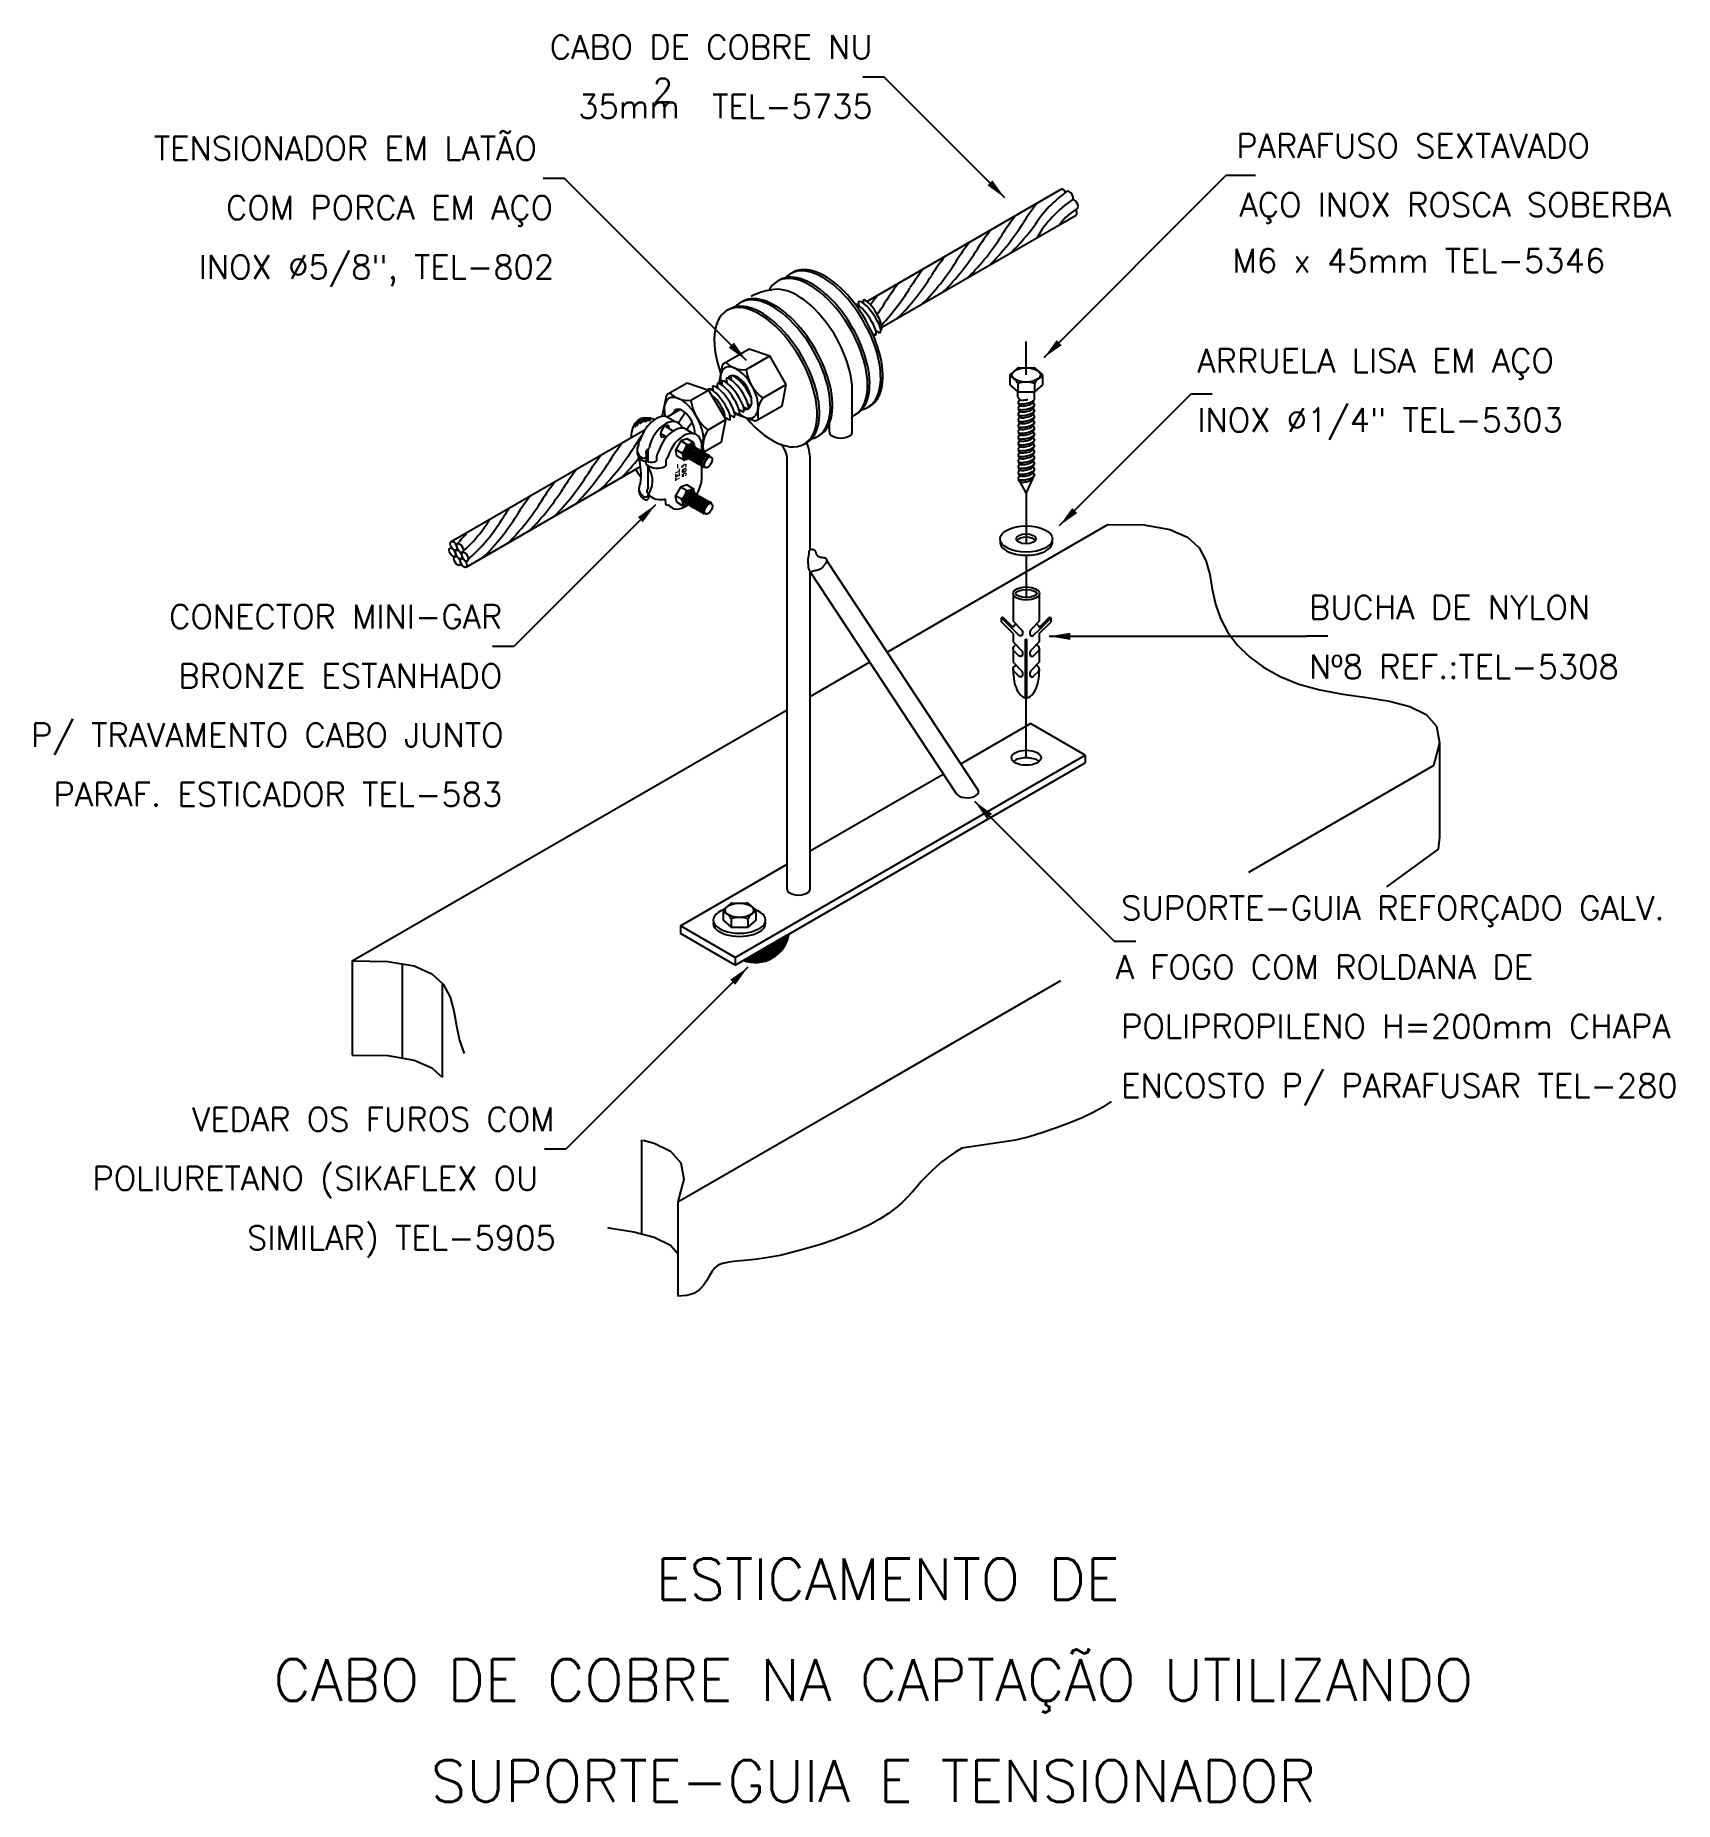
# Model space of a CAD drawing. Header units: millimetres. Extents: x -5986.9 to -5973.1, y -4697 to -4682.1.
import ezdxf
from ezdxf.enums import TextEntityAlignment as Align

# ---------------------------------------------------------------- set-up
doc = ezdxf.new("R2010")
doc.units = ezdxf.units.MM
doc.header["$LTSCALE"] = 10
doc.linetypes.add('DASHDOT2', pattern=[0.5, 0.25, -0.125, 0, -0.125])
doc.layers.add('Termotécnica', color=7, linetype='Continuous')
doc.styles.add('140CL', font='romans.shx', dxfattribs={"height": 3.5})
doc.styles.add('r140', font='romans.shx')
doc.styles.add('r80', font='romans.shx')

msp = doc.modelspace()

# ---------------------------------------------------------------- texts
at = {"layer": 'Termotécnica', "color": 2, "style": 'r80'}
for s, p in [('CABO DE COBRE NU', (-5979.874, -4682.271)), ('35mm  TEL-5735', (-5979.874, -4682.771)), ('TENSIONADOR EM LATÃO ', (-5982.572, -4683.126)), ('COM PORCA EM AÇO', (-5982.572, -4683.626)), ('INOX %%C5/8", TEL-802', (-5982.562, -4684.126)), ('CONECTOR MINI-GAR', (-5983, -4687.076)), ('BRONZE ESTANHADO', (-5983, -4687.576)), ('P/ TRAVAMENTO CABO JUNTO', (-5982.99, -4688.076)), ('PARAF. ESTICADOR TEL-583', (-5983, -4688.576)), ('VEDAR OS FUROS COM', (-5982.559, -4691.317)), ('POLIURETANO (SIKAFLEX OU ', (-5982.559, -4691.817)), ('SIMILAR) TEL-5905', (-5982.549, -4692.318))]:
    msp.add_text(s, height=0.2, dxfattribs=at).set_placement(p, align=Align.RIGHT)
for s, p in [('2', (-5981.731, -4682.635)), ('PARAFUSO SEXTAVADO', (-5976.805, -4683.104)), ('AÇO INOX ROSCA SOBERBA', (-5976.778, -4683.601)), ('M6 x 45mm TEL-5346', (-5976.837, -4684.072)), ('ARRUELA LISA EM AÇO', (-5977.134, -4684.917)), ('INOX %%c1/4" TEL-5303', (-5977.134, -4685.417)), ('BUCHA DE NYLON', (-5976.192, -4686.999)), ('Nº8 REF.:TEL-5308', (-5976.192, -4687.499)), ('SUPORTE-GUIA REFORÇADO GALV.', (-5977.777, -4689.534)), (' A FOGO COM ROLDANA DE', (-5977.96, -4690.034)), ('POLIPROPILENO H=200mm CHAPA', (-5977.777, -4690.534)), ('ENCOSTO P/ PARAFUSAR TEL-280', (-5977.777, -4691.034))]:
    msp.add_text(s, height=0.2, dxfattribs=at).set_placement(p)
at = {"layer": 'Termotécnica', "color": 3, "extrusion": (0.725409, -0.22632, 0.650048), "style": '140CL'}
for s, p in [('TEL-', (-6254.592, 2804.674, -3278.534)), ('583', (-6254.563, 2804.6, -3278.534))]:
    msp.add_text(s, height=0.0454, rotation=25.5495, dxfattribs=at).set_placement(p, align=Align.MIDDLE)
at = {"layer": 'Termotécnica', "color": 5, "style": 'r140'}
for s, p in [(' ESTICAMENTO DE', (-5979.869, -4695.378)), ('CABO DE COBRE NA CAPTAÇÃO UTILIZANDO', (-5979.869, -4696.229)), ('SUPORTE-GUIA E TENSIONADOR', (-5979.869, -4697.081))]:
    msp.add_text(s, height=0.35, dxfattribs=at).set_placement(p, align=Align.BOTTOM_CENTER)

# ---------------------------------------------------------------- linework, layer by layer
at = {"layer": 'Termotécnica', "color": 2}
for p, q in [((-5979.778, -4682.425), (-5979.958, -4682.425)), ((-5979.271, -4682.932), (-5979.778, -4682.425)), ((-5978.758, -4683.444), (-5979.271, -4682.932)), ((-5982.475, -4683.279), (-5982.655, -4683.279)), ((-5980.94, -4684.815), (-5982.475, -4683.279)), ((-5978.428, -4684.791), (-5976.893, -4683.255)), ((-5976.643, -4683.255), (-5976.893, -4683.255)), ((-5979.924, -4684.317), (-5978.284, -4683.37)), ((-5979.797, -4684.534), (-5978.158, -4683.588)), ((-5979.996, -4684.32), (-5979.991, -4684.355)), ((-5979.956, -4684.306), (-5979.953, -4684.334)), ((-5979.852, -4684.605), (-5979.875, -4684.591)), ((-5979.814, -4684.584), (-5979.848, -4684.565)), ((-5981.129, -4684.839), (-5980.916, -4684.717)), ((-5980.942, -4684.892), (-5980.743, -4684.777)), ((-5980.916, -4684.717), (-5980.743, -4684.777)), ((-5980.604, -4685.017), (-5980.743, -4684.777)), ((-5981.171, -4685.01), (-5981.142, -4684.858)), ((-5981.072, -4684.946), (-5981.068, -4684.98)), ((-5981.03, -4684.949), (-5981.029, -4684.958)), ((-5978.717, -4684.943), (-5978.717, -4685.02)), ((-5978.652, -4684.88), (-5978.712, -4684.933)), ((-5978.643, -4684.877), (-5978.515, -4684.877)), ((-5978.505, -4684.88), (-5978.445, -4684.933)), ((-5978.44, -4684.943), (-5978.44, -4685.02)), ((-5981.602, -4685.096), (-5981.439, -4685.003)), ((-5981.439, -4685.003), (-5981.259, -4685.065)), ((-5981.408, -4685.151), (-5981.259, -4685.065)), ((-5981.265, -4685.056), (-5981.264, -4685.063)), ((-5981.259, -4685.065), (-5981.115, -4685.314)), ((-5981.227, -4685.034), (-5981.222, -4685.069)), ((-5981.188, -4685.012), (-5981.184, -4685.047)), ((-5981.15, -4684.99), (-5981.145, -4685.025)), ((-5981.111, -4684.968), (-5981.106, -4685.003)), ((-5980.804, -4685.132), (-5980.604, -4685.017)), ((-5980.639, -4685.197), (-5980.604, -4685.017)), ((-5980.046, -4685.42), (-5980.046, -4685.093)), ((-5978.717, -4685.02), (-5978.648, -4685.08)), ((-5978.648, -4685.011), (-5978.648, -4685.08)), ((-5978.648, -4685.121), (-5978.648, -4685.079)), ((-5978.648, -4685.08), (-5978.509, -4685.08)), ((-5978.509, -4685.011), (-5978.509, -4685.08)), ((-5978.44, -4685.02), (-5978.509, -4685.08)), ((-5978.509, -4685.142), (-5978.509, -4685.079)), ((-5977.804, -4685.715), (-5977.189, -4685.1)), ((-5977.009, -4685.1), (-5977.189, -4685.1)), ((-5981.647, -4685.28), (-5981.615, -4685.116)), ((-5981.612, -4685.292), (-5981.502, -4685.229)), ((-5981.006, -4685.273), (-5981.041, -4685.254)), ((-5980.967, -4685.251), (-5981.002, -4685.231)), ((-5980.929, -4685.229), (-5980.964, -4685.209)), ((-5980.905, -4685.198), (-5980.925, -4685.187)), ((-5980.851, -4685.32), (-5980.639, -4685.197)), ((-5978.648, -4685.121), (-5978.635, -4685.142)), ((-5978.635, -4685.142), (-5978.648, -4685.171)), ((-5978.635, -4685.191), (-5978.648, -4685.221)), ((-5978.635, -4685.241), (-5978.648, -4685.27)), ((-5978.645, -4685.176), (-5978.635, -4685.191)), ((-5978.645, -4685.225), (-5978.635, -4685.241)), ((-5978.512, -4685.149), (-5978.522, -4685.167)), ((-5978.522, -4685.167), (-5978.509, -4685.191)), ((-5978.512, -4685.198), (-5978.522, -4685.217)), ((-5978.522, -4685.217), (-5978.509, -4685.241)), ((-5978.512, -4685.248), (-5978.522, -4685.266)), ((-5983.432, -4686.343), (-5981.794, -4685.397)), ((-5981.559, -4685.412), (-5981.627, -4685.37)), ((-5981.264, -4685.4), (-5981.115, -4685.314)), ((-5981.151, -4685.501), (-5981.115, -4685.314)), ((-5981.083, -4685.318), (-5981.127, -4685.293)), ((-5981.044, -4685.296), (-5981.079, -4685.276)), ((-5981.026, -4685.269), (-5980.874, -4685.322)), ((-5980.24, -4685.42), (-5980.24, -4685.346)), ((-5978.635, -4685.29), (-5978.648, -4685.319)), ((-5978.635, -4685.339), (-5978.648, -4685.369)), ((-5978.635, -4685.389), (-5978.648, -4685.418)), ((-5978.645, -4685.275), (-5978.635, -4685.29)), ((-5978.645, -4685.324), (-5978.635, -4685.339)), ((-5978.645, -4685.373), (-5978.635, -4685.389)), ((-5978.522, -4685.266), (-5978.509, -4685.29)), ((-5978.512, -4685.297), (-5978.522, -4685.315)), ((-5978.522, -4685.315), (-5978.509, -4685.339)), ((-5978.512, -4685.347), (-5978.522, -4685.365)), ((-5978.522, -4685.365), (-5978.509, -4685.389)), ((-5978.512, -4685.396), (-5978.522, -4685.414)), ((-5981.615, -4685.462), (-5981.664, -4685.432)), ((-5981.494, -4685.494), (-5981.536, -4685.567)), ((-5981.441, -4685.475), (-5981.494, -4685.494)), ((-5981.442, -4685.524), (-5981.494, -4685.494)), ((-5981.386, -4685.507), (-5981.441, -4685.475)), ((-5981.407, -4685.533), (-5981.407, -4685.54)), ((-5981.393, -4685.533), (-5981.393, -4685.548)), ((-5981.374, -4685.552), (-5981.382, -4685.513)), ((-5981.379, -4685.541), (-5981.379, -4685.556)), ((-5981.365, -4685.55), (-5981.365, -4685.564)), ((-5981.35, -4685.558), (-5981.35, -4685.573)), ((-5981.308, -4685.592), (-5981.151, -4685.501)), ((-5978.635, -4685.438), (-5978.648, -4685.468)), ((-5978.635, -4685.488), (-5978.648, -4685.517)), ((-5978.635, -4685.537), (-5978.648, -4685.566)), ((-5978.645, -4685.423), (-5978.635, -4685.438)), ((-5978.645, -4685.472), (-5978.635, -4685.488)), ((-5978.645, -4685.522), (-5978.635, -4685.537)), ((-5978.522, -4685.414), (-5978.509, -4685.438)), ((-5978.512, -4685.445), (-5978.522, -4685.464)), ((-5978.522, -4685.464), (-5978.509, -4685.488)), ((-5978.512, -4685.495), (-5978.522, -4685.513)), ((-5978.522, -4685.513), (-5978.509, -4685.537)), ((-5978.512, -4685.544), (-5978.522, -4685.562)), ((-5981.484, -4685.597), (-5981.536, -4685.567)), ((-5981.526, -4685.622), (-5981.536, -4685.567)), ((-5981.47, -4685.654), (-5981.526, -4685.622)), ((-5981.431, -4685.643), (-5981.463, -4685.655)), ((-5981.454, -4685.629), (-5981.445, -4685.622)), ((-5981.441, -4685.637), (-5981.431, -4685.63)), ((-5981.428, -4685.645), (-5981.418, -4685.638)), ((-5981.414, -4685.653), (-5981.405, -4685.646)), ((-5981.399, -4685.662), (-5981.39, -4685.655)), ((-5981.385, -4685.67), (-5981.376, -4685.663)), ((-5981.371, -4685.678), (-5981.362, -4685.671)), ((-5981.357, -4685.686), (-5981.348, -4685.679)), ((-5981.343, -4685.694), (-5981.334, -4685.687)), ((-5981.336, -4685.566), (-5981.336, -4685.58)), ((-5981.33, -4685.702), (-5981.321, -4685.695)), ((-5981.322, -4685.574), (-5981.322, -4685.588)), ((-5981.316, -4685.71), (-5981.307, -4685.703)), ((-5981.308, -4685.582), (-5981.308, -4685.596)), ((-5981.295, -4685.59), (-5981.295, -4685.604)), ((-5981.281, -4685.598), (-5981.281, -4685.612)), ((-5981.267, -4685.606), (-5981.267, -4685.62)), ((-5981.253, -4685.615), (-5981.253, -4685.629)), ((-5980.597, -4689.276), (-5980.597, -4685.65)), ((-5980.403, -4686.414), (-5980.403, -4685.645)), ((-5978.635, -4685.587), (-5978.648, -4685.616)), ((-5978.635, -4685.636), (-5978.648, -4685.665)), ((-5978.635, -4685.685), (-5978.648, -4685.715)), ((-5978.645, -4685.571), (-5978.635, -4685.587)), ((-5978.645, -4685.62), (-5978.635, -4685.636)), ((-5978.645, -4685.67), (-5978.635, -4685.685)), ((-5978.522, -4685.562), (-5978.509, -4685.586)), ((-5978.512, -4685.594), (-5978.522, -4685.612)), ((-5978.522, -4685.612), (-5978.509, -4685.636)), ((-5978.512, -4685.643), (-5978.522, -4685.661)), ((-5978.522, -4685.661), (-5978.509, -4685.685)), ((-5978.512, -4685.692), (-5978.522, -4685.711)), ((-5983.306, -4686.56), (-5981.834, -4685.71)), ((-5981.301, -4685.719), (-5981.292, -4685.712)), ((-5978.635, -4685.735), (-5978.648, -4685.764)), ((-5978.635, -4685.784), (-5978.648, -4685.813)), ((-5978.645, -4685.719), (-5978.635, -4685.735)), ((-5978.645, -4685.769), (-5978.635, -4685.784)), ((-5978.645, -4685.818), (-5978.635, -4685.834)), ((-5978.635, -4685.834), (-5978.579, -4685.937)), ((-5978.579, -4685.937), (-5978.523, -4685.815)), ((-5978.522, -4685.711), (-5978.509, -4685.735)), ((-5978.512, -4685.742), (-5978.522, -4685.76)), ((-5978.522, -4685.76), (-5978.509, -4685.784)), ((-5978.512, -4685.791), (-5978.522, -4685.809)), ((-5978.297, -4686.208), (-5977.804, -4685.715)), ((-5981.497, -4685.883), (-5981.539, -4685.957)), ((-5981.487, -4685.986), (-5981.539, -4685.957)), ((-5981.528, -4686.011), (-5981.539, -4685.957)), ((-5981.444, -4685.865), (-5981.497, -4685.883)), ((-5981.445, -4685.913), (-5981.497, -4685.883)), ((-5981.388, -4685.897), (-5981.444, -4685.865)), ((-5981.409, -4685.923), (-5981.409, -4685.929)), ((-5981.409, -4685.923), (-5981.409, -4685.929)), ((-5981.395, -4685.923), (-5981.395, -4685.938)), ((-5981.377, -4685.942), (-5981.384, -4685.903)), ((-5981.381, -4685.931), (-5981.381, -4685.946)), ((-5981.367, -4685.939), (-5981.367, -4685.954)), ((-5981.353, -4685.948), (-5981.352, -4685.962)), ((-5981.339, -4685.956), (-5981.339, -4685.97)), ((-5981.325, -4685.964), (-5981.325, -4685.978)), ((-5981.311, -4685.972), (-5981.311, -4685.986)), ((-5981.297, -4685.979), (-5981.297, -4685.994)), ((-5981.283, -4685.987), (-5981.283, -4686.002)), ((-5981.27, -4685.996), (-5981.27, -4686.01)), ((-5981.256, -4686.004), (-5981.256, -4686.019)), ((-5981.707, -4686.032), (-5982.453, -4686.778)), ((-5981.473, -4686.044), (-5981.528, -4686.011)), ((-5981.433, -4686.033), (-5981.466, -4686.044)), ((-5981.457, -4686.018), (-5981.448, -4686.011)), ((-5981.457, -4686.018), (-5981.448, -4686.011)), ((-5981.444, -4686.027), (-5981.434, -4686.019)), ((-5981.43, -4686.035), (-5981.42, -4686.027)), ((-5981.416, -4686.043), (-5981.407, -4686.036)), ((-5981.401, -4686.052), (-5981.392, -4686.045)), ((-5981.387, -4686.06), (-5981.378, -4686.053)), ((-5981.373, -4686.068), (-5981.364, -4686.061)), ((-5981.36, -4686.076), (-5981.35, -4686.069)), ((-5981.346, -4686.083), (-5981.337, -4686.076)), ((-5981.332, -4686.091), (-5981.323, -4686.084)), ((-5981.318, -4686.099), (-5981.309, -4686.093)), ((-5981.304, -4686.109), (-5981.292, -4686.1)), ((-5981.24, -4686.009), (-5981.241, -4686.02)), ((-5979.753, -4687.275), (-5977.889, -4686.199)), ((-5980.403, -4689.276), (-5980.403, -4686.594)), ((-5980.403, -4686.599), (-5980.399, -4686.597)), ((-5980.403, -4686.599), (-5979.17, -4688.469)), ((-5980.26, -4686.505), (-5978.987, -4688.437)), ((-5982.453, -4686.778), (-5982.904, -4687.229)), ((-5978.689, -4686.781), (-5978.689, -4687.015)), ((-5978.468, -4686.781), (-5978.468, -4687.015)), ((-5978.788, -4687.021), (-5978.788, -4686.986)), ((-5978.683, -4687.091), (-5978.788, -4686.986)), ((-5978.689, -4687.12), (-5978.788, -4687.021)), ((-5978.689, -4687.068), (-5978.768, -4686.989)), ((-5978.689, -4687.015), (-5978.62, -4687.085)), ((-5978.468, -4687.015), (-5978.537, -4687.085)), ((-5978.473, -4687.091), (-5978.369, -4686.986)), ((-5978.468, -4687.068), (-5978.389, -4686.989)), ((-5978.468, -4687.12), (-5978.369, -4687.021)), ((-5978.369, -4687.021), (-5978.369, -4686.986)), ((-5978.689, -4687.12), (-5978.689, -4687.189)), ((-5978.689, -4687.189), (-5978.618, -4687.261)), ((-5978.683, -4687.091), (-5978.638, -4687.136)), ((-5978.585, -4687.661), (-5978.585, -4687.168)), ((-5978.585, -4687.168), (-5978.572, -4687.168)), ((-5978.572, -4687.661), (-5978.572, -4687.168)), ((-5978.468, -4687.189), (-5978.539, -4687.261)), ((-5978.473, -4687.091), (-5978.519, -4687.136)), ((-5978.468, -4687.12), (-5978.468, -4687.189)), ((-5978.386, -4687.142), (-5976.214, -4687.142)), ((-5976.034, -4687.142), (-5976.214, -4687.142)), ((-5982.904, -4687.229), (-5983.084, -4687.229)), ((-5978.689, -4687.247), (-5978.689, -4687.362)), ((-5978.468, -4687.247), (-5978.468, -4687.362)), ((-5980.403, -4687.651), (-5979.901, -4687.361)), ((-5978.689, -4687.362), (-5978.618, -4687.434)), ((-5978.683, -4687.437), (-5978.638, -4687.482)), ((-5978.618, -4687.434), (-5978.617, -4687.435)), ((-5978.539, -4687.434), (-5978.54, -4687.435)), ((-5978.468, -4687.362), (-5978.539, -4687.434)), ((-5978.473, -4687.437), (-5978.519, -4687.482)), ((-5984.268, -4689.882), (-5980.597, -4687.763)), ((-5979.131, -4688.219), (-5978.541, -4687.879)), ((-5978.08, -4688.146), (-5978.541, -4687.879)), ((-5975.089, -4688.041), (-5975.089, -4688.836)), ((-5981.036, -4689.852), (-5978.08, -4688.146)), ((-5981.036, -4689.916), (-5978.08, -4688.21)), ((-5978.08, -4688.146), (-5978.08, -4688.21)), ((-5976.7, -4689.133), (-5975.14, -4688.232)), ((-5980.403, -4688.954), (-5979.278, -4688.305)), ((-5979.016, -4688.533), (-5978.544, -4689.004)), ((-5981.497, -4689.586), (-5980.597, -4689.066)), ((-5978.544, -4689.004), (-5977.832, -4689.717)), ((-5981.072, -4689.397), (-5981.132, -4689.449)), ((-5981.063, -4689.394), (-5980.935, -4689.394)), ((-5980.925, -4689.397), (-5980.865, -4689.449)), ((-5981.137, -4689.46), (-5981.137, -4689.537)), ((-5981.137, -4689.537), (-5981.068, -4689.597)), ((-5981.068, -4689.527), (-5981.068, -4689.597)), ((-5980.929, -4689.527), (-5980.929, -4689.597)), ((-5980.86, -4689.537), (-5980.929, -4689.597)), ((-5980.86, -4689.46), (-5980.86, -4689.537)), ((-5981.497, -4689.586), (-5981.497, -4689.65)), ((-5981.036, -4689.852), (-5981.497, -4689.586)), ((-5981.036, -4689.916), (-5981.497, -4689.65)), ((-5981.068, -4689.597), (-5980.929, -4689.597)), ((-5977.652, -4689.717), (-5977.832, -4689.717)), ((-5984.268, -4689.882), (-5984.268, -4690.677)), ((-5981.036, -4689.852), (-5981.036, -4689.916)), ((-5980.927, -4689.935), (-5982.463, -4691.471)), ((-5979.915, -4690.989), (-5978.286, -4690.048)), ((-5981.518, -4691.914), (-5979.915, -4690.989)), ((-5979.915, -4690.989), (-5979.893, -4690.976)), ((-5982.463, -4691.471), (-5982.643, -4691.471)), ((-5981.518, -4691.914), (-5981.518, -4692.709))]:
    msp.add_line(p, q, dxfattribs=at)
at = {"layer": 'Termotécnica', "color": 1, "linetype": 'DASHDOT2'}
for p, q in [((-5978.579, -4684.937), (-5978.579, -4684.654)), ((-5978.579, -4685.937), (-5978.579, -4686.362)), ((-5978.578, -4686.459), (-5978.578, -4686.814)), ((-5978.578, -4688.167), (-5978.578, -4687.168))]:
    msp.add_line(p, q, dxfattribs=at)
at = {"layer": 'Termotécnica', "color": 3}
for p, q in [((-5981.54, -4685.333), (-5981.619, -4685.287)), ((-5981.388, -4685.433), (-5981.466, -4685.387)), ((-5981.319, -4685.513), (-5981.319, -4685.586)), ((-5981.782, -4685.617), (-5981.782, -4685.653)), ((-5981.771, -4685.567), (-5981.771, -4685.668)), ((-5981.771, -4685.709), (-5981.771, -4685.895)), ((-5981.698, -4685.627), (-5981.698, -4685.661)), ((-5981.62, -4685.672), (-5981.62, -4685.704)), ((-5981.418, -4685.639), (-5981.42, -4685.639)), ((-5981.319, -4685.708), (-5981.318, -4685.826)), ((-5981.767, -4685.944), (-5981.767, -4685.981)), ((-5981.625, -4685.983), (-5981.623, -4686.024)), ((-5981.575, -4686.055), (-5981.601, -4686.034)), ((-5981.42, -4686.028), (-5981.422, -4686.029))]:
    msp.add_line(p, q, dxfattribs=at)
at = {"layer": 'Termotécnica', "color": 1}
for p, q in [((-5983.845, -4689.906), (-5983.845, -4690.701)), ((-5983.508, -4690.07), (-5983.508, -4690.865)), ((-5981.824, -4691.391), (-5981.824, -4692.186))]:
    msp.add_line(p, q, dxfattribs=at)
for points in [[(-5978.648, -4685.171, 0.24548), (-5978.644, -4685.176, 0.082009), (-5978.625, -4685.181, 0.04047), (-5978.603, -4685.181, 0.029714), (-5978.574, -4685.176, 0.029714), (-5978.546, -4685.169, 0.04047), (-5978.527, -4685.16, 0.082009), (-5978.511, -4685.148, 0.24548), (-5978.509, -4685.142, 0.24548)], [(-5978.648, -4685.221, 0.24548), (-5978.644, -4685.226, 0.082009), (-5978.625, -4685.23, 0.04047), (-5978.603, -4685.23, 0.029714), (-5978.574, -4685.226, 0.029714), (-5978.546, -4685.218, 0.04047), (-5978.527, -4685.21, 0.082009), (-5978.511, -4685.198, 0.24548), (-5978.509, -4685.191, 0.24548)], [(-5978.648, -4685.27, 0.24548), (-5978.644, -4685.275, 0.082009), (-5978.625, -4685.28, 0.04047), (-5978.603, -4685.28, 0.029714), (-5978.574, -4685.275, 0.029714), (-5978.546, -4685.267, 0.04047), (-5978.527, -4685.259, 0.082009), (-5978.511, -4685.247, 0.24548), (-5978.509, -4685.241, 0.24548)], [(-5978.635, -4685.142, 0.24548), (-5978.632, -4685.146, 0.082009), (-5978.616, -4685.15, 0.04047), (-5978.599, -4685.15, 0.029714), (-5978.575, -4685.146, 0.013189), (-5978.565, -4685.144, 0.04047)], [(-5978.635, -4685.191, 0.24548), (-5978.632, -4685.196, 0.082009), (-5978.616, -4685.199, 0.04047), (-5978.599, -4685.199, 0.029714), (-5978.575, -4685.196, 0.029714), (-5978.552, -4685.189, 0.04047), (-5978.536, -4685.182, 0.082009), (-5978.523, -4685.173, 0.24548), (-5978.522, -4685.167, 0.24548)], [(-5978.635, -4685.241, 0.24548), (-5978.632, -4685.245, 0.082009), (-5978.616, -4685.249, 0.04047), (-5978.599, -4685.249, 0.029714), (-5978.575, -4685.245, 0.029714), (-5978.552, -4685.239, 0.04047), (-5978.536, -4685.232, 0.082009), (-5978.523, -4685.222, 0.24548), (-5978.522, -4685.217, 0.24548)], [(-5978.648, -4685.319, 0.24548), (-5978.644, -4685.325, 0.082009), (-5978.625, -4685.329, 0.04047), (-5978.603, -4685.329, 0.029714), (-5978.574, -4685.325, 0.029714), (-5978.546, -4685.317, 0.04047), (-5978.527, -4685.308, 0.082009), (-5978.511, -4685.297, 0.24548), (-5978.509, -4685.29, 0.24548)], [(-5978.648, -4685.369, 0.24548), (-5978.644, -4685.374, 0.082009), (-5978.625, -4685.379, 0.04047), (-5978.603, -4685.378, 0.029714), (-5978.574, -4685.374, 0.029714), (-5978.546, -4685.366, 0.04047), (-5978.527, -4685.358, 0.082009), (-5978.511, -4685.346, 0.24548), (-5978.509, -4685.339, 0.24548)], [(-5978.648, -4685.418, 0.24548), (-5978.644, -4685.423, 0.082009), (-5978.625, -4685.428, 0.04047), (-5978.603, -4685.428, 0.029714), (-5978.574, -4685.423, 0.029714), (-5978.546, -4685.416, 0.04047), (-5978.527, -4685.407, 0.082009), (-5978.511, -4685.395, 0.24548), (-5978.509, -4685.389, 0.24548)], [(-5978.635, -4685.29, 0.24548), (-5978.632, -4685.294, 0.082009), (-5978.616, -4685.298, 0.04047), (-5978.599, -4685.298, 0.029714), (-5978.575, -4685.294, 0.029714), (-5978.552, -4685.288, 0.04047), (-5978.536, -4685.281, 0.082009), (-5978.523, -4685.271, 0.24548), (-5978.522, -4685.266, 0.24548)], [(-5978.635, -4685.339, 0.24548), (-5978.632, -4685.344, 0.082009), (-5978.616, -4685.348, 0.04047), (-5978.599, -4685.347, 0.029714), (-5978.575, -4685.344, 0.029714), (-5978.552, -4685.337, 0.04047), (-5978.536, -4685.33, 0.082009), (-5978.523, -4685.321, 0.24548), (-5978.522, -4685.315, 0.24548)], [(-5978.635, -4685.389, 0.24548), (-5978.632, -4685.393, 0.082009), (-5978.616, -4685.397, 0.04047), (-5978.599, -4685.397, 0.029714), (-5978.575, -4685.393, 0.029714), (-5978.552, -4685.387, 0.04047), (-5978.536, -4685.38, 0.082009), (-5978.523, -4685.37, 0.24548), (-5978.522, -4685.365, 0.24548)], [(-5978.648, -4685.468, 0.24548), (-5978.644, -4685.473, 0.082009), (-5978.625, -4685.477, 0.04047), (-5978.603, -4685.477, 0.029714), (-5978.574, -4685.473, 0.029714), (-5978.546, -4685.465, 0.04047), (-5978.527, -4685.457, 0.082009), (-5978.511, -4685.445, 0.24548), (-5978.509, -4685.438, 0.24548)], [(-5978.648, -4685.517, 0.24548), (-5978.644, -4685.522, 0.082009), (-5978.625, -4685.527, 0.04047), (-5978.603, -4685.527, 0.029714), (-5978.574, -4685.522, 0.029714), (-5978.546, -4685.515, 0.04047), (-5978.527, -4685.506, 0.082009), (-5978.511, -4685.494, 0.24548), (-5978.509, -4685.488, 0.24548)], [(-5978.648, -4685.566, 0.24548), (-5978.644, -4685.572, 0.082009), (-5978.625, -4685.576, 0.04047), (-5978.603, -4685.576, 0.029714), (-5978.574, -4685.572, 0.029714), (-5978.546, -4685.564, 0.04047), (-5978.527, -4685.555, 0.082009), (-5978.511, -4685.544, 0.24548), (-5978.509, -4685.537, 0.24548)], [(-5978.635, -4685.438, 0.24548), (-5978.632, -4685.443, 0.082009), (-5978.616, -4685.446, 0.04047), (-5978.599, -4685.446, 0.029714), (-5978.575, -4685.443, 0.029714), (-5978.552, -4685.436, 0.04047), (-5978.536, -4685.429, 0.082009), (-5978.523, -4685.42, 0.24548), (-5978.522, -4685.414, 0.24548)], [(-5978.635, -4685.488, 0.24548), (-5978.632, -4685.492, 0.082009), (-5978.616, -4685.496, 0.04047), (-5978.599, -4685.496, 0.029714), (-5978.575, -4685.492, 0.029714), (-5978.552, -4685.486, 0.04047), (-5978.536, -4685.479, 0.082009), (-5978.523, -4685.469, 0.24548), (-5978.522, -4685.464, 0.24548)], [(-5978.635, -4685.537, 0.24548), (-5978.632, -4685.541, 0.082009), (-5978.616, -4685.545, 0.04047), (-5978.599, -4685.545, 0.029714), (-5978.575, -4685.541, 0.029714), (-5978.552, -4685.535, 0.04047), (-5978.536, -4685.528, 0.082009), (-5978.523, -4685.518, 0.24548), (-5978.522, -4685.513, 0.24548)], [(-5978.648, -4685.616, 0.24548), (-5978.644, -4685.621, 0.082009), (-5978.625, -4685.626, 0.04047), (-5978.603, -4685.625, 0.029714), (-5978.574, -4685.621, 0.029714), (-5978.546, -4685.613, 0.04047), (-5978.527, -4685.605, 0.082009), (-5978.511, -4685.593, 0.24548), (-5978.509, -4685.586, 0.24548)], [(-5978.648, -4685.665, 0.24548), (-5978.644, -4685.671, 0.082009), (-5978.625, -4685.675, 0.04047), (-5978.603, -4685.675, 0.029714), (-5978.574, -4685.671, 0.029714), (-5978.546, -4685.663, 0.04047), (-5978.527, -4685.654, 0.082009), (-5978.511, -4685.642, 0.24548), (-5978.509, -4685.636, 0.24548)], [(-5978.648, -4685.715, 0.24548), (-5978.644, -4685.72, 0.082009), (-5978.625, -4685.724, 0.04047), (-5978.603, -4685.724, 0.029714), (-5978.574, -4685.72, 0.029714), (-5978.546, -4685.712, 0.04047), (-5978.527, -4685.704, 0.082009), (-5978.511, -4685.692, 0.24548), (-5978.509, -4685.685, 0.24548)], [(-5978.635, -4685.587, 0.24548), (-5978.632, -4685.591, 0.082009), (-5978.616, -4685.595, 0.04047), (-5978.599, -4685.594, 0.029714), (-5978.575, -4685.591, 0.029714), (-5978.552, -4685.585, 0.04047), (-5978.536, -4685.578, 0.082009), (-5978.523, -4685.568, 0.24548), (-5978.522, -4685.562, 0.24548)], [(-5978.635, -4685.636, 0.24548), (-5978.632, -4685.64, 0.082009), (-5978.616, -4685.644, 0.04047), (-5978.599, -4685.644, 0.029714), (-5978.575, -4685.64, 0.029714), (-5978.552, -4685.634, 0.04047), (-5978.536, -4685.627, 0.082009), (-5978.523, -4685.617, 0.24548), (-5978.522, -4685.612, 0.24548)], [(-5978.635, -4685.685, 0.24548), (-5978.632, -4685.69, 0.082009), (-5978.616, -4685.693, 0.04047), (-5978.599, -4685.693, 0.029714), (-5978.575, -4685.69, 0.029714), (-5978.552, -4685.683, 0.04047), (-5978.536, -4685.676, 0.082009), (-5978.523, -4685.667, 0.24548), (-5978.522, -4685.661, 0.24548)], [(-5978.648, -4685.764, 0.24548), (-5978.644, -4685.769, 0.082009), (-5978.625, -4685.774, 0.04047), (-5978.603, -4685.774, 0.029714), (-5978.574, -4685.769, 0.029714), (-5978.546, -4685.762, 0.04047), (-5978.527, -4685.753, 0.082009), (-5978.511, -4685.741, 0.24548), (-5978.509, -4685.735, 0.24548)], [(-5978.648, -4685.813, 0.24548), (-5978.644, -4685.819, 0.082009), (-5978.625, -4685.823, 0.04047), (-5978.603, -4685.823, 0.029714), (-5978.574, -4685.819, 0.029714), (-5978.546, -4685.811, 0.04047), (-5978.527, -4685.802, 0.082009), (-5978.511, -4685.791, 0.24548), (-5978.509, -4685.784, 0.24548)], [(-5978.635, -4685.735, 0.24548), (-5978.632, -4685.739, 0.082009), (-5978.616, -4685.743, 0.04047), (-5978.599, -4685.743, 0.029714), (-5978.575, -4685.739, 0.029714), (-5978.552, -4685.733, 0.04047), (-5978.536, -4685.726, 0.082009), (-5978.523, -4685.716, 0.24548), (-5978.522, -4685.711, 0.24548)], [(-5978.635, -4685.784, 0.24548), (-5978.632, -4685.789, 0.082009), (-5978.616, -4685.792, 0.04047), (-5978.599, -4685.792, 0.029714), (-5978.575, -4685.789, 0.029714), (-5978.552, -4685.782, 0.04047), (-5978.536, -4685.775, 0.082009), (-5978.523, -4685.765, 0.24548), (-5978.522, -4685.76, 0.24548)], [(-5978.635, -4685.834, 0.24548), (-5978.632, -4685.838, 0.082009), (-5978.616, -4685.842, 0.04047), (-5978.599, -4685.841, 0.029714), (-5978.575, -4685.838, 0.029714), (-5978.552, -4685.832, 0.04047), (-5978.536, -4685.825, 0.082009), (-5978.523, -4685.815, 0.24548), (-5978.522, -4685.809, 0.24548)]]:
    msp.add_lwpolyline(points, format="xyb", dxfattribs=at)
at = {"layer": 'Termotécnica', "color": 2}
for points in [[(-5977.889, -4686.199), (-5977.586, -4686.203), (-5977.367, -4686.241), (-5977.216, -4686.307), (-5977.119, -4686.396), (-5977.063, -4686.503), (-5977.03, -4686.621), (-5977.009, -4686.746), (-5976.982, -4686.872), (-5976.939, -4686.993), (-5976.877, -4687.109), (-5976.796, -4687.216), (-5976.695, -4687.315), (-5976.575, -4687.404), (-5976.436, -4687.481), (-5976.278, -4687.545), (-5976.1, -4687.594), (-5975.905, -4687.63), (-5975.704, -4687.659), (-5975.511, -4687.691), (-5975.34, -4687.736), (-5975.203, -4687.803), (-5975.115, -4687.902), (-5975.089, -4688.041), (-5975.14, -4688.232)], [(-5978.62, -4687.085), (-5978.618, -4687.087), (-5978.617, -4687.089), (-5978.616, -4687.091), (-5978.615, -4687.092), (-5978.614, -4687.094), (-5978.613, -4687.095), (-5978.613, -4687.097), (-5978.612, -4687.098), (-5978.612, -4687.099), (-5978.611, -4687.1), (-5978.611, -4687.101), (-5978.611, -4687.101), (-5978.611, -4687.102), (-5978.61, -4687.103), (-5978.61, -4687.104), (-5978.61, -4687.105), (-5978.61, -4687.106), (-5978.61, -4687.106), (-5978.61, -4687.107), (-5978.61, -4687.108), (-5978.61, -4687.109), (-5978.609, -4687.11), (-5978.609, -4687.111), (-5978.609, -4687.112), (-5978.61, -4687.113), (-5978.61, -4687.115), (-5978.61, -4687.116), (-5978.61, -4687.117), (-5978.61, -4687.118), (-5978.61, -4687.119), (-5978.61, -4687.12), (-5978.61, -4687.121), (-5978.611, -4687.122), (-5978.611, -4687.123), (-5978.611, -4687.124), (-5978.611, -4687.125), (-5978.611, -4687.126), (-5978.611, -4687.127), (-5978.612, -4687.127), (-5978.612, -4687.128), (-5978.612, -4687.129), (-5978.612, -4687.13), (-5978.613, -4687.131), (-5978.613, -4687.132), (-5978.614, -4687.132), (-5978.614, -4687.133), (-5978.614, -4687.134), (-5978.615, -4687.134), (-5978.615, -4687.135), (-5978.616, -4687.135), (-5978.616, -4687.136), (-5978.617, -4687.136), (-5978.617, -4687.137), (-5978.618, -4687.137), (-5978.618, -4687.137), (-5978.619, -4687.137), (-5978.619, -4687.138), (-5978.62, -4687.138), (-5978.621, -4687.138), (-5978.621, -4687.138), (-5978.622, -4687.138), (-5978.623, -4687.138), (-5978.623, -4687.138), (-5978.624, -4687.139), (-5978.625, -4687.139), (-5978.627, -4687.139), (-5978.628, -4687.139), (-5978.629, -4687.138), (-5978.631, -4687.138), (-5978.633, -4687.138), (-5978.635, -4687.137), (-5978.638, -4687.136)], [(-5978.537, -4687.085), (-5978.539, -4687.087), (-5978.54, -4687.089), (-5978.541, -4687.091), (-5978.542, -4687.092), (-5978.543, -4687.094), (-5978.543, -4687.095), (-5978.544, -4687.097), (-5978.544, -4687.098), (-5978.545, -4687.099), (-5978.545, -4687.1), (-5978.546, -4687.101), (-5978.546, -4687.101), (-5978.546, -4687.102), (-5978.546, -4687.103), (-5978.546, -4687.104), (-5978.547, -4687.105), (-5978.547, -4687.106), (-5978.547, -4687.106), (-5978.547, -4687.107), (-5978.547, -4687.108), (-5978.547, -4687.109), (-5978.547, -4687.11), (-5978.547, -4687.111), (-5978.547, -4687.112), (-5978.547, -4687.113), (-5978.547, -4687.115), (-5978.547, -4687.116), (-5978.547, -4687.117), (-5978.547, -4687.118), (-5978.547, -4687.119), (-5978.547, -4687.12), (-5978.546, -4687.121), (-5978.546, -4687.122), (-5978.546, -4687.123), (-5978.546, -4687.124), (-5978.546, -4687.125), (-5978.546, -4687.126), (-5978.545, -4687.127), (-5978.545, -4687.127), (-5978.545, -4687.128), (-5978.545, -4687.129), (-5978.544, -4687.13), (-5978.544, -4687.131), (-5978.544, -4687.132), (-5978.543, -4687.132), (-5978.543, -4687.133), (-5978.542, -4687.134), (-5978.542, -4687.134), (-5978.542, -4687.135), (-5978.541, -4687.135), (-5978.541, -4687.136), (-5978.54, -4687.136), (-5978.54, -4687.137), (-5978.539, -4687.137), (-5978.538, -4687.137), (-5978.538, -4687.137), (-5978.537, -4687.138), (-5978.537, -4687.138), (-5978.536, -4687.138), (-5978.536, -4687.138), (-5978.535, -4687.138), (-5978.534, -4687.138), (-5978.533, -4687.138), (-5978.532, -4687.139), (-5978.531, -4687.139), (-5978.53, -4687.139), (-5978.529, -4687.139), (-5978.527, -4687.138), (-5978.526, -4687.138), (-5978.524, -4687.138), (-5978.521, -4687.137), (-5978.519, -4687.136)], [(-5978.618, -4687.261), (-5978.617, -4687.262), (-5978.616, -4687.264), (-5978.615, -4687.266), (-5978.614, -4687.267), (-5978.613, -4687.268), (-5978.613, -4687.27), (-5978.612, -4687.271), (-5978.612, -4687.272), (-5978.611, -4687.273), (-5978.611, -4687.274), (-5978.611, -4687.274), (-5978.611, -4687.275), (-5978.61, -4687.276), (-5978.61, -4687.277), (-5978.61, -4687.278), (-5978.61, -4687.279), (-5978.61, -4687.28), (-5978.61, -4687.28), (-5978.61, -4687.281), (-5978.61, -4687.282), (-5978.609, -4687.283), (-5978.609, -4687.284), (-5978.609, -4687.285), (-5978.61, -4687.287), (-5978.61, -4687.288), (-5978.61, -4687.289), (-5978.61, -4687.29), (-5978.61, -4687.291), (-5978.61, -4687.292), (-5978.61, -4687.293), (-5978.61, -4687.294), (-5978.611, -4687.295), (-5978.611, -4687.296), (-5978.611, -4687.297), (-5978.611, -4687.298), (-5978.611, -4687.299), (-5978.611, -4687.3), (-5978.612, -4687.301), (-5978.612, -4687.301), (-5978.612, -4687.302), (-5978.612, -4687.303), (-5978.613, -4687.304), (-5978.613, -4687.305), (-5978.614, -4687.305), (-5978.614, -4687.306), (-5978.614, -4687.307), (-5978.615, -4687.307), (-5978.615, -4687.308), (-5978.616, -4687.308), (-5978.616, -4687.309), (-5978.617, -4687.309), (-5978.617, -4687.31), (-5978.618, -4687.31), (-5978.618, -4687.31), (-5978.619, -4687.31), (-5978.619, -4687.311), (-5978.62, -4687.311), (-5978.621, -4687.311), (-5978.621, -4687.311), (-5978.622, -4687.311), (-5978.623, -4687.311), (-5978.623, -4687.311), (-5978.624, -4687.312), (-5978.625, -4687.312), (-5978.627, -4687.312), (-5978.628, -4687.312), (-5978.629, -4687.312), (-5978.631, -4687.311), (-5978.633, -4687.311), (-5978.635, -4687.31), (-5978.638, -4687.309)], [(-5978.539, -4687.261), (-5978.54, -4687.262), (-5978.541, -4687.264), (-5978.542, -4687.266), (-5978.543, -4687.267), (-5978.543, -4687.268), (-5978.544, -4687.27), (-5978.544, -4687.271), (-5978.545, -4687.272), (-5978.545, -4687.273), (-5978.546, -4687.274), (-5978.546, -4687.274), (-5978.546, -4687.275), (-5978.546, -4687.276), (-5978.546, -4687.277), (-5978.547, -4687.278), (-5978.547, -4687.279), (-5978.547, -4687.28), (-5978.547, -4687.28), (-5978.547, -4687.281), (-5978.547, -4687.282), (-5978.547, -4687.283), (-5978.547, -4687.284), (-5978.547, -4687.285), (-5978.547, -4687.287), (-5978.547, -4687.288), (-5978.547, -4687.289), (-5978.547, -4687.29), (-5978.547, -4687.291), (-5978.547, -4687.292), (-5978.547, -4687.293), (-5978.546, -4687.294), (-5978.546, -4687.295), (-5978.546, -4687.296), (-5978.546, -4687.297), (-5978.546, -4687.298), (-5978.546, -4687.299), (-5978.545, -4687.3), (-5978.545, -4687.301), (-5978.545, -4687.301), (-5978.545, -4687.302), (-5978.544, -4687.303), (-5978.544, -4687.304), (-5978.544, -4687.305), (-5978.543, -4687.305), (-5978.543, -4687.306), (-5978.542, -4687.307), (-5978.542, -4687.307), (-5978.542, -4687.308), (-5978.541, -4687.308), (-5978.541, -4687.309), (-5978.54, -4687.309), (-5978.54, -4687.31), (-5978.539, -4687.31), (-5978.538, -4687.31), (-5978.538, -4687.31), (-5978.537, -4687.311), (-5978.537, -4687.311), (-5978.536, -4687.311), (-5978.536, -4687.311), (-5978.535, -4687.311), (-5978.534, -4687.311), (-5978.533, -4687.311), (-5978.532, -4687.312), (-5978.531, -4687.312), (-5978.53, -4687.312), (-5978.529, -4687.312), (-5978.527, -4687.312), (-5978.526, -4687.311), (-5978.524, -4687.311), (-5978.521, -4687.31), (-5978.519, -4687.309)], [(-5978.617, -4687.435), (-5978.617, -4687.435), (-5978.616, -4687.437), (-5978.615, -4687.439), (-5978.614, -4687.44), (-5978.613, -4687.441), (-5978.613, -4687.443), (-5978.612, -4687.444), (-5978.612, -4687.445), (-5978.611, -4687.446), (-5978.611, -4687.447), (-5978.611, -4687.447), (-5978.611, -4687.448), (-5978.61, -4687.449), (-5978.61, -4687.45), (-5978.61, -4687.451), (-5978.61, -4687.452), (-5978.61, -4687.453), (-5978.61, -4687.454), (-5978.61, -4687.454), (-5978.61, -4687.455), (-5978.609, -4687.456), (-5978.609, -4687.457), (-5978.609, -4687.459), (-5978.61, -4687.46), (-5978.61, -4687.461), (-5978.61, -4687.462), (-5978.61, -4687.463), (-5978.61, -4687.464), (-5978.61, -4687.465), (-5978.61, -4687.466), (-5978.61, -4687.467), (-5978.611, -4687.468), (-5978.611, -4687.469), (-5978.611, -4687.47), (-5978.611, -4687.471), (-5978.611, -4687.472), (-5978.611, -4687.473), (-5978.612, -4687.474), (-5978.612, -4687.474), (-5978.612, -4687.475), (-5978.612, -4687.476), (-5978.613, -4687.477), (-5978.613, -4687.478), (-5978.614, -4687.478), (-5978.614, -4687.479), (-5978.614, -4687.48), (-5978.615, -4687.48), (-5978.615, -4687.481), (-5978.616, -4687.481), (-5978.616, -4687.482), (-5978.617, -4687.482), (-5978.617, -4687.483), (-5978.618, -4687.483), (-5978.618, -4687.483), (-5978.619, -4687.483), (-5978.619, -4687.484), (-5978.62, -4687.484), (-5978.621, -4687.484), (-5978.621, -4687.484), (-5978.622, -4687.484), (-5978.623, -4687.484), (-5978.623, -4687.485), (-5978.624, -4687.485), (-5978.625, -4687.485), (-5978.627, -4687.485), (-5978.628, -4687.485), (-5978.629, -4687.485), (-5978.631, -4687.484), (-5978.633, -4687.484), (-5978.635, -4687.483), (-5978.638, -4687.482)], [(-5978.54, -4687.435), (-5978.54, -4687.435), (-5978.541, -4687.437), (-5978.542, -4687.439), (-5978.543, -4687.44), (-5978.543, -4687.441), (-5978.544, -4687.443), (-5978.544, -4687.444), (-5978.545, -4687.445), (-5978.545, -4687.446), (-5978.546, -4687.447), (-5978.546, -4687.447), (-5978.546, -4687.448), (-5978.546, -4687.449), (-5978.546, -4687.45), (-5978.547, -4687.451), (-5978.547, -4687.452), (-5978.547, -4687.453), (-5978.547, -4687.454), (-5978.547, -4687.454), (-5978.547, -4687.455), (-5978.547, -4687.456), (-5978.547, -4687.457), (-5978.547, -4687.459), (-5978.547, -4687.46), (-5978.547, -4687.461), (-5978.547, -4687.462), (-5978.547, -4687.463), (-5978.547, -4687.464), (-5978.547, -4687.465), (-5978.547, -4687.466), (-5978.546, -4687.467), (-5978.546, -4687.468), (-5978.546, -4687.469), (-5978.546, -4687.47), (-5978.546, -4687.471), (-5978.546, -4687.472), (-5978.545, -4687.473), (-5978.545, -4687.474), (-5978.545, -4687.474), (-5978.545, -4687.475), (-5978.544, -4687.476), (-5978.544, -4687.477), (-5978.544, -4687.478), (-5978.543, -4687.478), (-5978.543, -4687.479), (-5978.542, -4687.48), (-5978.542, -4687.48), (-5978.542, -4687.481), (-5978.541, -4687.481), (-5978.541, -4687.482), (-5978.54, -4687.482), (-5978.54, -4687.483), (-5978.539, -4687.483), (-5978.538, -4687.483), (-5978.538, -4687.483), (-5978.537, -4687.484), (-5978.537, -4687.484), (-5978.536, -4687.484), (-5978.536, -4687.484), (-5978.535, -4687.484), (-5978.534, -4687.484), (-5978.533, -4687.485), (-5978.532, -4687.485), (-5978.531, -4687.485), (-5978.53, -4687.485), (-5978.529, -4687.485), (-5978.527, -4687.485), (-5978.526, -4687.484), (-5978.524, -4687.484), (-5978.521, -4687.483), (-5978.519, -4687.482)], [(-5975.089, -4688.836), (-5975.102, -4688.939), (-5975.537, -4689.257)], [(-5984.268, -4689.882), (-5983.965, -4689.886), (-5983.745, -4689.923), (-5983.595, -4689.99), (-5983.498, -4690.079), (-5983.441, -4690.186), (-5983.409, -4690.304), (-5983.387, -4690.429), (-5983.361, -4690.554), (-5983.322, -4690.663)], [(-5984.268, -4690.677), (-5983.965, -4690.68), (-5983.745, -4690.718), (-5983.595, -4690.785), (-5983.518, -4690.855)], [(-5977.862, -4691.069), (-5977.931, -4691.115), (-5978.012, -4691.16), (-5978.106, -4691.205), (-5978.21, -4691.249), (-5978.322, -4691.29), (-5978.438, -4691.329), (-5978.554, -4691.365), (-5978.669, -4691.395)], [(-5981.812, -4691.394), (-5981.718, -4691.419), (-5981.582, -4691.486), (-5981.494, -4691.584), (-5981.468, -4691.724), (-5981.518, -4691.914)], [(-5978.669, -4691.395), (-5979.122, -4691.461), (-5979.181, -4691.497), (-5979.236, -4691.536), (-5979.287, -4691.575), (-5979.335, -4691.615), (-5979.381, -4691.657), (-5979.423, -4691.7), (-5979.464, -4691.743), (-5979.503, -4691.787), (-5979.542, -4691.832), (-5979.584, -4691.877), (-5979.629, -4691.922), (-5979.681, -4691.968), (-5979.74, -4692.014), (-5979.81, -4692.059), (-5979.891, -4692.104), (-5979.984, -4692.149), (-5980.089, -4692.193), (-5980.2, -4692.235), (-5980.316, -4692.274), (-5980.433, -4692.309), (-5980.547, -4692.34), (-5980.656, -4692.366), (-5980.756, -4692.385), (-5980.845, -4692.399), (-5980.923, -4692.407), (-5980.991, -4692.413), (-5981.049, -4692.418), (-5981.099, -4692.425), (-5981.141, -4692.434), (-5981.177, -4692.45), (-5981.206, -4692.472), (-5981.231, -4692.504), (-5981.254, -4692.541), (-5981.278, -4692.582), (-5981.305, -4692.622), (-5981.34, -4692.658), (-5981.385, -4692.687), (-5981.444, -4692.705), (-5981.518, -4692.709)], [(-5982.113, -4692.132), (-5982.083, -4692.136), (-5981.89, -4692.168), (-5981.718, -4692.213), (-5981.582, -4692.28), (-5981.518, -4692.351)]]:
    msp.add_lwpolyline(points, dxfattribs=at)
at = {"layer": 'Termotécnica', "color": 1}
msp.add_lwpolyline([(-5980.353, -4686.432), (-5980.355, -4686.429), (-5980.356, -4686.426), (-5980.357, -4686.424), (-5980.359, -4686.422), (-5980.361, -4686.42), (-5980.363, -4686.418), (-5980.365, -4686.417), (-5980.367, -4686.415), (-5980.37, -4686.414), (-5980.372, -4686.413), (-5980.375, -4686.412), (-5980.378, -4686.412), (-5980.381, -4686.411), (-5980.384, -4686.411), (-5980.387, -4686.411), (-5980.391, -4686.411), (-5980.394, -4686.412), (-5980.396, -4686.412), (-5980.399, -4686.413), (-5980.402, -4686.414), (-5980.404, -4686.415), (-5980.406, -4686.416), (-5980.408, -4686.418), (-5980.409, -4686.42), (-5980.411, -4686.421), (-5980.411, -4686.424), (-5980.412, -4686.426), (-5980.412, -4686.428), (-5980.412, -4686.431), (-5980.412, -4686.434), (-5980.412, -4686.437), (-5980.412, -4686.439), (-5980.413, -4686.442), (-5980.413, -4686.445), (-5980.413, -4686.448), (-5980.414, -4686.45), (-5980.414, -4686.453), (-5980.415, -4686.456), (-5980.415, -4686.459), (-5980.416, -4686.462), (-5980.416, -4686.465), (-5980.417, -4686.468), (-5980.418, -4686.471), (-5980.418, -4686.474), (-5980.419, -4686.477), (-5980.419, -4686.48), (-5980.42, -4686.483), (-5980.42, -4686.486), (-5980.421, -4686.489), (-5980.421, -4686.492), (-5980.421, -4686.496), (-5980.421, -4686.499), (-5980.422, -4686.502), (-5980.422, -4686.505), (-5980.422, -4686.509), (-5980.421, -4686.512), (-5980.421, -4686.516), (-5980.421, -4686.519), (-5980.421, -4686.523), (-5980.421, -4686.526), (-5980.42, -4686.53), (-5980.42, -4686.533), (-5980.42, -4686.537), (-5980.42, -4686.54), (-5980.42, -4686.543), (-5980.42, -4686.546), (-5980.42, -4686.549), (-5980.42, -4686.552), (-5980.419, -4686.556), (-5980.419, -4686.559), (-5980.419, -4686.562), (-5980.418, -4686.566), (-5980.417, -4686.569), (-5980.415, -4686.573), (-5980.414, -4686.577), (-5980.412, -4686.58), (-5980.41, -4686.584), (-5980.409, -4686.587), (-5980.407, -4686.59), (-5980.405, -4686.592), (-5980.403, -4686.594), (-5980.401, -4686.595), (-5980.4, -4686.596), (-5980.398, -4686.597), (-5980.396, -4686.597), (-5980.395, -4686.597), (-5980.393, -4686.597), (-5980.391, -4686.596), (-5980.389, -4686.596), (-5980.387, -4686.595), (-5980.385, -4686.594), (-5980.383, -4686.593), (-5980.381, -4686.592), (-5980.378, -4686.591), (-5980.376, -4686.59), (-5980.373, -4686.589), (-5980.37, -4686.589), (-5980.367, -4686.588), (-5980.364, -4686.587), (-5980.36, -4686.586), (-5980.356, -4686.586), (-5980.353, -4686.585), (-5980.349, -4686.584), (-5980.344, -4686.583), (-5980.34, -4686.582), (-5980.336, -4686.581), (-5980.331, -4686.579), (-5980.327, -4686.578), (-5980.322, -4686.576), (-5980.318, -4686.574), (-5980.314, -4686.572), (-5980.31, -4686.57), (-5980.307, -4686.568), (-5980.304, -4686.566), (-5980.301, -4686.564), (-5980.298, -4686.562), (-5980.295, -4686.559), (-5980.293, -4686.557), (-5980.291, -4686.554), (-5980.288, -4686.551), (-5980.286, -4686.548), (-5980.284, -4686.546), (-5980.282, -4686.543), (-5980.28, -4686.54), (-5980.278, -4686.537), (-5980.276, -4686.534), (-5980.274, -4686.532), (-5980.272, -4686.529), (-5980.271, -4686.526), (-5980.269, -4686.524), (-5980.267, -4686.522), (-5980.266, -4686.52), (-5980.264, -4686.517), (-5980.263, -4686.515), (-5980.262, -4686.513), (-5980.261, -4686.511), (-5980.26, -4686.51), (-5980.26, -4686.508), (-5980.26, -4686.506), (-5980.259, -4686.504), (-5980.26, -4686.502), (-5980.26, -4686.501), (-5980.26, -4686.499), (-5980.261, -4686.497), (-5980.262, -4686.495), (-5980.263, -4686.494), (-5980.264, -4686.492), (-5980.265, -4686.49), (-5980.267, -4686.489), (-5980.269, -4686.487), (-5980.271, -4686.486), (-5980.274, -4686.484), (-5980.276, -4686.483), (-5980.279, -4686.482), (-5980.283, -4686.481), (-5980.286, -4686.481), (-5980.289, -4686.48), (-5980.293, -4686.48), (-5980.297, -4686.479), (-5980.3, -4686.479), (-5980.304, -4686.478), (-5980.308, -4686.478), (-5980.311, -4686.477), (-5980.314, -4686.477), (-5980.318, -4686.476), (-5980.321, -4686.475), (-5980.324, -4686.474), (-5980.327, -4686.473), (-5980.33, -4686.472), (-5980.333, -4686.47), (-5980.335, -4686.468), (-5980.337, -4686.466), (-5980.34, -4686.464), (-5980.342, -4686.462), (-5980.343, -4686.459), (-5980.345, -4686.456), (-5980.346, -4686.453), (-5980.348, -4686.45), (-5980.349, -4686.447), (-5980.35, -4686.444), (-5980.351, -4686.441), (-5980.351, -4686.438), (-5980.352, -4686.435)], dxfattribs=at)
at = {"layer": 'Termotécnica', "color": 2}
for points in [[(-5978.689, -4687.068, -0.122515), (-5978.682, -4687.055, -0.074458), (-5978.665, -4687.039, -0.064948)], [(-5978.468, -4687.068, 0.122515), (-5978.474, -4687.055, 0.074458), (-5978.492, -4687.039)], [(-5978.689, -4687.247), (-5978.689, -4687.247, -0.174705), (-5978.682, -4687.228, -0.071912), (-5978.666, -4687.213)], [(-5978.689, -4687.247, 0.215113), (-5978.683, -4687.264), (-5978.683, -4687.264), (-5978.638, -4687.309)], [(-5978.665, -4687.212), (-5978.665, -4687.212, -0.001267), (-5978.665, -4687.213)], [(-5978.467, -4687.247, -0.215113), (-5978.474, -4687.264), (-5978.474, -4687.264), (-5978.519, -4687.309)], [(-5978.467, -4687.247), (-5978.467, -4687.247, 0.174705), (-5978.474, -4687.228, 0.071912), (-5978.491, -4687.213)], [(-5978.689, -4687.42, -0.174705), (-5978.682, -4687.401, -0.074458), (-5978.665, -4687.386)], [(-5978.685, -4687.435, -0.138405), (-5978.689, -4687.42, -0.174705)], [(-5978.689, -4687.42, 0.003685), (-5978.689, -4687.427, 0.048405), (-5978.68, -4687.522, 0.062165), (-5978.657, -4687.593, 0.102796), (-5978.615, -4687.648, 0.153617), (-5978.585, -4687.661)], [(-5978.683, -4687.437, -0.021127), (-5978.685, -4687.435, -0.170198)], [(-5978.572, -4687.661, 0.153617), (-5978.541, -4687.648, 0.102796), (-5978.5, -4687.593, 0.062165), (-5978.477, -4687.522, 0.048405), (-5978.467, -4687.427, 0.003585), (-5978.467, -4687.42)], [(-5978.468, -4687.42, 0.174705), (-5978.474, -4687.401, 0.071912), (-5978.491, -4687.386)], [(-5978.473, -4687.437, 0.021127), (-5978.472, -4687.435)], [(-5978.472, -4687.435, 0.174705), (-5978.468, -4687.42)]]:
    msp.add_lwpolyline(points, format="xyb", dxfattribs=at)
at = {"layer": 'Termotécnica', "color": 1}
for centre, radius, start, end in [((-5977.675, -4684.196), 0.982, 124.5499, 147.8081), ((-5977.648, -4684.266), 0.971, 123.8813, 149.7841), ((-5976.76, -4685.054), 2.404, 142.5428, 147.3042), ((-5976.579, -4684.949), 2.404, 142.5428, 147.3042), ((-5977.876, -4683.985), 0.527, 120.9836, 142.8263), ((-5980.43, -4682.734), 1.938, 314.6647, 328.2103), ((-5976.968, -4685.174), 2.404, 142.5428, 147.3042), ((-5980.249, -4682.63), 1.938, 314.6647, 328.2103), ((-5980.079, -4682.508), 1.958, 314.5169, 323.4894), ((-5980.638, -4682.854), 1.938, 314.6647, 328.2103), ((-5977.148, -4685.278), 2.404, 142.5428, 147.3042), ((-5977.537, -4685.502), 2.404, 142.5428, 147.3042), ((-5980.818, -4682.959), 1.938, 314.6647, 328.2103), ((-5977.356, -4685.398), 2.404, 142.5428, 147.3042), ((-5981.207, -4683.183), 1.938, 316.5318, 328.2103), ((-5977.745, -4685.622), 2.404, 142.5428, 147.3042), ((-5981.026, -4683.079), 1.938, 314.6647, 328.2103), ((-5977.925, -4685.727), 2.404, 142.5428, 144.9605), ((-5981.415, -4683.303), 1.938, 324.5334, 328.2103), ((-5979.479, -4686.624), 2.404, 145.3185, 147.3042), ((-5981.792, -4685.407), 0.0962, 62.245, 163.4649), ((-5981.788, -4685.411), 0.0914, 70.5713, 152.3127), ((-5981.791, -4685.41), 0.0798, 82.349, 129.5785), ((-5979.687, -4686.744), 2.404, 142.5428, 142.9435), ((-5983.149, -4684.304), 1.938, 327.5568, 328.2103), ((-5982.969, -4684.2), 1.938, 321.7711, 324.1758), ((-5983.538, -4684.529), 1.938, 314.6647, 328.2103), ((-5980.076, -4686.968), 2.404, 142.5428, 147.3042), ((-5979.868, -4686.848), 2.404, 144.3548, 147.3042), ((-5983.746, -4684.649), 1.938, 314.6647, 328.2103), ((-5980.256, -4687.072), 2.404, 142.5428, 147.3042), ((-5983.357, -4684.424), 1.938, 314.6647, 321.1815), ((-5980.645, -4687.297), 2.404, 142.5428, 147.3042), ((-5983.926, -4684.753), 1.938, 314.6647, 328.2103), ((-5980.464, -4687.193), 2.404, 142.5428, 147.3042), ((-5984.315, -4684.977), 1.938, 314.6647, 328.2103), ((-5980.853, -4687.417), 2.404, 142.5428, 147.3042), ((-5984.134, -4684.873), 1.938, 314.6647, 328.2103), ((-5984.141, -4685.521), 1.214, 311.4044, 328.5956), ((-5984.294, -4685.351), 1.522, 310.883, 329.117), ((-5984.523, -4685.097), 1.938, 314.6647, 328.2103), ((-5981.709, -4686.89), 1.486, 146.0117, 149.3417), ((-5984.944, -4684.888), 2.148, 316.7715, 320.1887)]:
    msp.add_arc(centre, radius, start, end, dxfattribs=at)
at = {"layer": 'Termotécnica', "color": 2}
for centre, radius, start, end in [((-5980.669, -4684.701), 0.484, 96.8613, 118.5143), ((-5981.115, -4684.863), 0.0277, 120, 169.1154), ((-5980.966, -4684.679), 0.214, 225.499, 276.1892), ((-5980.576, -4684.84), 0.37, 187.9752, 232.0031), ((-5978.703, -4684.943), 0.0139, 130.8835, 180), ((-5978.746, -4685.054), 0.107, 23.8935, 74.4182), ((-5978.643, -4684.891), 0.0139, 90, 130.8835), ((-5978.515, -4684.891), 0.0139, 49.1154, 90), ((-5978.411, -4685.054), 0.107, 105.499, 156.1892), ((-5978.454, -4684.943), 0.0139, 0, 49.1154), ((-5981.587, -4685.121), 0.0288, 120, 169.1165), ((-5981.432, -4684.929), 0.223, 225.5818, 276.1065), ((-5978.579, -4685.182), 0.185, 67.9752, 112.0031), ((-5981.028, -4685.098), 0.384, 187.9969, 232.0248), ((-5981.017, -4685.243), 0.0277, 221.3824, 250.8835), ((-5980.63, -4685.259), 0.215, 143.8935, 194.4182), ((-5981.619, -4685.285), 0.0288, 169.1165, 187.541), ((-5981.085, -4685.532), 0.222, 143.8108, 194.501), ((-5980.865, -4685.296), 0.0277, 250.8835, 300), ((-5981.554, -4685.508), 0.113, 307.9752, 352.0031), ((-5981.436, -4685.458), 0.0655, 263.8935, 314.4182), ((-5981.39, -4685.515), 0.00845, 10.8835, 60), ((-5980.791, -4685.655), 0.195, 1.3956, 42.9734), ((-5980.791, -4685.655), 0.389, 1.3956, 22.3049), ((-5981.537, -4685.635), 0.0653, 345.499, 36.1892), ((-5981.466, -4685.647), 0.00845, 240, 289.1154), ((-5981.557, -4685.897), 0.113, 307.9752, 352.0031), ((-5981.54, -4686.025), 0.0653, 345.499, 36.1892), ((-5981.438, -4685.848), 0.0655, 263.8935, 314.4182), ((-5981.392, -4685.904), 0.00845, 10.8835, 60), ((-5981.468, -4686.036), 0.00845, 240, 289.1154), ((-5978.78, -4687.004), 0.0198, 52.5475, 113.3262), ((-5978.377, -4687.004), 0.0198, 66.6738, 127.4525), ((-5981.063, -4689.408), 0.0139, 90, 130.8835), ((-5980.935, -4689.408), 0.0139, 49.1154, 90), ((-5981.123, -4689.46), 0.0139, 130.8835, 180), ((-5981.166, -4689.571), 0.107, 23.8935, 74.4182), ((-5980.999, -4689.699), 0.185, 67.9752, 112.0031), ((-5980.831, -4689.571), 0.107, 105.499, 156.1892), ((-5980.874, -4689.46), 0.0139, 0, 49.1154), ((-5980.867, -4689.604), 0.291, 249.6625, 350.2512), ((-5980.867, -4689.604), 0.292, 249.6625, 350.3652), ((-5980.867, -4689.604), 0.29, 249.8721, 350.1556), ((-5980.867, -4689.604), 0.29, 249.9682, 350.0595), ((-5980.867, -4689.604), 0.289, 250.162, 349.8657), ((-5980.867, -4689.604), 0.289, 250.0648, 349.9629), ((-5980.867, -4689.604), 0.288, 250.2597, 349.768), ((-5980.867, -4689.604), 0.287, 250.3579, 349.6698), ((-5980.867, -4689.604), 0.287, 250.4566, 349.5711), ((-5980.867, -4689.604), 0.286, 250.556, 349.4717), ((-5980.867, -4689.604), 0.286, 250.6558, 349.3719), ((-5980.867, -4689.604), 0.285, 250.7563, 349.2714), ((-5980.867, -4689.604), 0.284, 250.9588, 349.0689), ((-5980.867, -4689.604), 0.285, 250.8572, 349.1705), ((-5980.867, -4689.604), 0.283, 251.0609, 348.9668), ((-5980.867, -4689.604), 0.282, 251.267, 348.7607), ((-5980.867, -4689.604), 0.283, 251.1637, 348.864), ((-5980.867, -4689.604), 0.282, 251.3708, 348.6569), ((-5980.867, -4689.604), 0.281, 251.5804, 348.4473), ((-5980.867, -4689.604), 0.281, 251.4753, 348.5524), ((-5980.867, -4689.604), 0.28, 251.6861, 348.3416), ((-5980.867, -4689.604), 0.279, 251.7924, 348.2353), ((-5980.867, -4689.604), 0.278, 252.0069, 348.0208), ((-5980.867, -4689.604), 0.279, 251.8994, 348.1283), ((-5980.867, -4689.604), 0.278, 252.1151, 347.9126), ((-5980.867, -4689.604), 0.276, 252.3335, 347.6942), ((-5980.867, -4689.604), 0.277, 252.224, 347.8037), ((-5980.867, -4689.604), 0.276, 252.4436, 347.5841), ((-5980.867, -4689.604), 0.275, 252.6659, 347.3618), ((-5980.867, -4689.604), 0.275, 252.5544, 347.4733), ((-5980.867, -4689.604), 0.274, 252.778, 347.2497), ((-5980.867, -4689.604), 0.273, 253.0044, 347.0233), ((-5980.867, -4689.604), 0.274, 252.8908, 347.1369), ((-5980.867, -4689.604), 0.272, 253.1186, 346.9091), ((-5980.867, -4689.604), 0.272, 253.2335, 346.7942), ((-5980.867, -4689.604), 0.271, 253.3491, 346.6786), ((-5980.867, -4689.604), 0.271, 253.4654, 346.5622), ((-5980.867, -4689.604), 0.27, 253.5825, 346.4452), ((-5980.867, -4689.604), 0.269, 253.8189, 346.2088), ((-5980.867, -4689.604), 0.269, 253.7003, 346.3274), ((-5980.867, -4689.604), 0.268, 253.9382, 346.0895), ((-5980.867, -4689.604), 0.267, 254.1791, 345.8486), ((-5980.867, -4689.604), 0.268, 254.0582, 345.9695), ((-5980.867, -4689.604), 0.267, 254.3007, 345.727), ((-5980.867, -4689.604), 0.266, 254.4231, 345.6046), ((-5980.867, -4689.604), 0.265, 254.5463, 345.4814), ((-5980.867, -4689.604), 0.265, 254.6703, 345.3574), ((-5980.867, -4689.604), 0.264, 254.7951, 345.2326), ((-5980.867, -4689.604), 0.263, 255.0472, 344.9805), ((-5980.867, -4689.604), 0.264, 254.9207, 345.107), ((-5980.867, -4689.604), 0.262, 255.1745, 344.8532), ((-5980.867, -4689.604), 0.262, 255.3026, 344.7251), ((-5980.867, -4689.604), 0.261, 255.4316, 344.5961), ((-5980.867, -4689.604), 0.261, 255.5615, 344.4662), ((-5980.867, -4689.604), 0.26, 255.6923, 344.3354), ((-5980.867, -4689.604), 0.259, 255.9566, 344.0711), ((-5980.867, -4689.604), 0.26, 255.824, 344.2037), ((-5980.867, -4689.604), 0.258, 256.0901, 343.9376), ((-5980.867, -4689.604), 0.258, 256.2245, 343.8032), ((-5980.867, -4689.604), 0.257, 256.3598, 343.6679), ((-5980.867, -4689.604), 0.257, 256.4962, 343.5315), ((-5980.867, -4689.604), 0.256, 256.6334, 343.3943), ((-5980.867, -4689.604), 0.255, 256.9109, 343.1168), ((-5980.867, -4689.604), 0.255, 256.7717, 343.256), ((-5980.867, -4689.604), 0.254, 257.0512, 342.9765), ((-5980.867, -4689.604), 0.254, 257.1925, 342.8352), ((-5980.867, -4689.604), 0.254, 257.1925, 342.8352), ((-5980.867, -4689.604), 0.253, 257.3348, 342.6929), ((-5980.867, -4689.604), 0.253, 257.4781, 342.5496), ((-5980.867, -4689.604), 0.252, 257.6225, 342.4052), ((-5980.867, -4689.604), 0.251, 257.7679, 342.2598), ((-5980.867, -4689.604), 0.251, 257.9145, 342.1132), ((-5980.867, -4689.604), 0.25, 258.0621, 341.9656), ((-5980.867, -4689.604), 0.25, 258.2109, 341.8168), ((-5980.867, -4689.604), 0.249, 258.3608, 341.6669), ((-5980.867, -4689.604), 0.248, 258.664, 341.3637), ((-5980.867, -4689.604), 0.248, 258.5118, 341.5159), ((-5980.867, -4689.604), 0.247, 258.8174, 341.2103), ((-5980.867, -4689.604), 0.247, 258.972, 341.0557), ((-5980.867, -4689.604), 0.246, 259.2848, 340.7429), ((-5980.867, -4689.604), 0.246, 259.1278, 340.8999), ((-5980.867, -4689.604), 0.245, 259.4431, 340.5846), ((-5980.867, -4689.604), 0.244, 259.6027, 340.425), ((-5980.867, -4689.604), 0.244, 259.7635, 340.2642), ((-5980.867, -4689.604), 0.243, 260.0891, 339.9386), ((-5980.867, -4689.604), 0.243, 259.9257, 340.102), ((-5980.867, -4689.604), 0.242, 260.254, 339.7737), ((-5980.867, -4689.604), 0.242, 260.4202, 339.6075), ((-5980.867, -4689.604), 0.241, 260.5878, 339.4399), ((-5980.867, -4689.604), 0.24, 260.7568, 339.2709), ((-5980.867, -4689.604), 0.24, 260.9272, 339.1005), ((-5980.867, -4689.604), 0.239, 261.0991, 338.9286), ((-5980.867, -4689.604), 0.239, 261.2725, 338.7552), ((-5980.867, -4689.604), 0.238, 261.4474, 338.5803), ((-5980.867, -4689.604), 0.237, 261.8018, 338.2259), ((-5980.867, -4689.604), 0.237, 261.6238, 338.4039), ((-5980.867, -4689.604), 0.236, 261.9814, 338.0463), ((-5980.867, -4689.604), 0.236, 262.1625, 337.8651), ((-5980.867, -4689.604), 0.235, 262.3454, 337.6823), ((-5980.867, -4689.604), 0.234, 262.7161, 337.3116), ((-5980.867, -4689.604), 0.235, 262.5299, 337.4978), ((-5980.867, -4689.604), 0.233, 262.904, 337.1237), ((-5980.867, -4689.604), 0.233, 263.0937, 336.934), ((-5980.867, -4689.604), 0.232, 263.2852, 336.7425), ((-5980.867, -4689.604), 0.232, 263.4786, 336.5491), ((-5980.867, -4689.604), 0.231, 263.6737, 336.354), ((-5980.867, -4689.604), 0.23, 263.8708, 336.1569), ((-5980.867, -4689.604), 0.23, 264.0699, 335.9578), ((-5980.867, -4689.604), 0.229, 264.2709, 335.7568), ((-5980.867, -4689.604), 0.229, 264.4739, 335.5538), ((-5980.867, -4689.604), 0.228, 264.679, 335.3487), ((-5980.867, -4689.604), 0.228, 264.8861, 335.1416), ((-5980.867, -4689.604), 0.227, 265.0955, 334.9322), ((-5980.867, -4689.604), 0.226, 265.5207, 334.507), ((-5980.867, -4689.604), 0.226, 265.307, 334.7207), ((-5980.867, -4689.604), 0.225, 265.7367, 334.291), ((-5980.867, -4689.604), 0.225, 265.955, 334.0727), ((-5980.867, -4689.604), 0.224, 266.1758, 333.8519), ((-5980.867, -4689.604), 0.223, 266.3989, 333.6288), ((-5980.867, -4689.604), 0.223, 266.6246, 333.4031), ((-5980.867, -4689.604), 0.222, 266.8528, 333.1749), ((-5980.867, -4689.604), 0.222, 267.0836, 332.9441), ((-5980.867, -4689.604), 0.221, 267.3171, 332.7106), ((-5980.867, -4689.604), 0.221, 267.5533, 332.4744), ((-5980.867, -4689.604), 0.22, 267.7923, 332.2354), ((-5980.867, -4689.604), 0.219, 268.0342, 331.9935), ((-5980.867, -4689.604), 0.219, 268.279, 331.7487), ((-5980.867, -4689.604), 0.218, 268.5269, 331.5008), ((-5980.867, -4689.604), 0.218, 268.7778, 331.2499), ((-5980.867, -4689.604), 0.217, 269.032, 330.9957), ((-5980.867, -4689.604), 0.216, 269.2894, 330.7383), ((-5980.867, -4689.604), 0.216, 269.5502, 330.4775), ((-5980.867, -4689.604), 0.215, 269.8144, 330.2133), ((-5980.867, -4689.604), 0.215, 270.0822, 329.9455), ((-5980.867, -4689.604), 0.214, 270.3537, 329.674), ((-5980.867, -4689.604), 0.214, 270.6289, 329.3988), ((-5980.867, -4689.604), 0.213, 270.9081, 329.1196), ((-5980.867, -4689.604), 0.212, 271.1912, 328.8365), ((-5980.867, -4689.604), 0.212, 271.4785, 328.5492), ((-5980.867, -4689.604), 0.211, 271.7701, 328.2576), ((-5980.867, -4689.604), 0.211, 272.066, 327.9617), ((-5980.867, -4689.604), 0.21, 272.3666, 327.6611), ((-5980.867, -4689.604), 0.21, 272.6719, 327.3558), ((-5980.867, -4689.604), 0.209, 272.9821, 327.0456), ((-5980.867, -4689.604), 0.208, 273.2974, 326.7303), ((-5980.867, -4689.604), 0.208, 273.618, 326.4097), ((-5980.867, -4689.604), 0.207, 273.9441, 326.0836), ((-5980.867, -4689.604), 0.207, 274.2758, 325.7519), ((-5980.867, -4689.604), 0.206, 274.6135, 325.4142), ((-5980.867, -4689.604), 0.205, 274.9574, 325.0702), ((-5980.867, -4689.604), 0.205, 275.3078, 324.7199), ((-5980.867, -4689.604), 0.204, 275.665, 324.3627), ((-5980.867, -4689.604), 0.204, 276.0292, 323.9985), ((-5980.867, -4689.604), 0.203, 276.4008, 323.6269), ((-5980.867, -4689.604), 0.203, 276.7802, 323.2475), ((-5980.867, -4689.604), 0.202, 277.1677, 322.86), ((-5980.867, -4689.604), 0.201, 277.5639, 322.4638), ((-5980.867, -4689.604), 0.201, 277.9692, 322.0585), ((-5980.867, -4689.604), 0.2, 278.3842, 321.6435), ((-5980.867, -4689.604), 0.2, 278.8093, 321.2184), ((-5980.867, -4689.604), 0.199, 279.2453, 320.7824), ((-5980.867, -4689.604), 0.198, 279.6928, 320.3349), ((-5980.867, -4689.604), 0.198, 280.1527, 319.875), ((-5980.867, -4689.604), 0.197, 280.6259, 319.4018), ((-5980.867, -4689.604), 0.197, 281.1134, 318.9143), ((-5980.867, -4689.604), 0.196, 281.6162, 318.4115), ((-5980.867, -4689.604), 0.196, 282.1359, 317.8918), ((-5980.867, -4689.604), 0.195, 282.6738, 317.3539), ((-5980.867, -4689.604), 0.194, 283.2318, 316.7959), ((-5980.867, -4689.604), 0.194, 283.8119, 316.2158), ((-5980.867, -4689.604), 0.193, 284.4167, 315.611), ((-5980.867, -4689.604), 0.193, 285.0491, 314.9786), ((-5980.867, -4689.604), 0.192, 285.7129, 314.3148), ((-5980.867, -4689.604), 0.191, 286.4126, 313.6151), ((-5980.867, -4689.604), 0.191, 287.1543, 312.8734), ((-5980.867, -4689.604), 0.19, 287.9455, 312.0822), ((-5980.867, -4689.604), 0.19, 288.797, 311.2307), ((-5980.867, -4689.604), 0.189, 289.7235, 310.3042), ((-5980.867, -4689.604), 0.189, 290.7477, 309.28), ((-5980.867, -4689.604), 0.188, 291.9066, 308.1211), ((-5980.867, -4689.604), 0.187, 293.2692, 306.7585), ((-5980.867, -4689.604), 0.187, 294.9991, 305.0286), ((-5980.867, -4689.604), 0.186, 297.8461, 302.1816)]:
    msp.add_arc(centre, radius, start, end, dxfattribs=at)
at = {"layer": 'Termotécnica', "color": 3}
for centre, radius, start, end in [((-5981.782, -4685.567), 0.0796, 149.4993, 241.9649), ((-5981.786, -4685.545), 0.0268, 303.0167, 352.1973), ((-5981.782, -4685.587), 0.0801, 171.82, 243.8627), ((-5982.375, -4685.776), 0.546, 351.9685, 15.7367), ((-5981.808, -4685.614), 0.0262, 236.8199, 10.6126), ((-5981.803, -4685.637), 0.0267, 237.5263, 321.9527), ((-5981.776, -4685.682), 0.0145, 62.2153, 179.2121), ((-5981.782, -4685.682), 0.00909, 176.6009, 241.1585), ((-5981.766, -4685.591), 0.0242, 103.2019, 228.1974), ((-5981.941, -4685.831), 0.209, 329.923, 43.3213), ((-5981.693, -4685.578), 0.146, 230.2316, 300.0515), ((-5981.741, -4685.596), 0.0782, 248.8739, 303.5238), ((-5981.767, -4685.894), 0.0801, 148.7398, 241.8359), ((-5981.767, -4685.915), 0.0801, 171.82, 243.8627), ((-5981.793, -4685.941), 0.0262, 236.8199, 10.6126), ((-5981.788, -4685.964), 0.0267, 237.5263, 321.9527), ((-5981.758, -4685.915), 0.0234, 124.4569, 247.2904), ((-5981.748, -4685.944), 0.0152, 143.7261, 223.2491), ((-5981.666, -4685.843), 0.146, 230.2316, 286.2677), ((-5981.606, -4686.015), 0.0197, 206.067, 299.6769)]:
    msp.add_arc(centre, radius, start, end, dxfattribs=at)
at = {"layer": 'Termotécnica', "color": 2}
for centre, major_axis, ratio, start_param, end_param in [((-5978.263, -4683.407), (-0.021, 0.0364), 0.509483, 4.765756, 6.283185), ((-5978.21, -4683.424), (-0.021, 0.0364), 0.509483, 3.143946, 6.283185), ((-5978.169, -4683.496), (-0.021, 0.0364), 0.509483, 3.141593, 6.283185), ((-5978.179, -4683.551), (-0.021, 0.0364), 0.509483, 3.141593, 4.783167), ((-5980.459, -4684.773), (0.309, -0.536), 0.509483, 0.674891, 2.999659), ((-5981, -4685.085), (0.12, -0.209), 0.500279, 5.418403, 10.39801), ((-5981, -4685.085), (0.079, -0.137), 0.500279, 6.215573, 9.706249), ((-5981.468, -4685.352), (-0.125, 0.217), 0.500279, 3.407949, 7.281255), ((-5981.468, -4685.352), (-0.069, 0.12), 0.509483, 3.685508, 6.740923), ((-5981, -4685.085), (0.079, -0.137), 0.500279, 5.826673, 6.124363), ((-5981.681, -4685.61), (0.162, -0.298), 0.564445, 2.521029, 3.935275), ((-5981.425, -4685.582), (0.0367, 0.0636), 0.500279, 5.434968, 10.155107), ((-5981.425, -4685.582), (0.0276, 0.0477), 0.500279, 0.054577, 3.421654), ((-5980.143, -4685.42), (-0.097, 0), 0.509483, 0, 3.141593), ((-5981.714, -4685.627), (0.162, -0.298), 0.564445, 4.763993, 4.994647), ((-5981.427, -4685.972), (0.0367, 0.0636), 0.500279, 5.434968, 10.155107), ((-5981.427, -4685.972), (0.0276, 0.0477), 0.500279, 0.054577, 3.421654), ((-5978.578, -4686.348), (-0.221, 0), 0.500279, 6.158562, 9.55174), ((-5978.579, -4686.348), (-0.0831, 0), 0.500066, 3.48811, 5.938796), ((-5978.578, -4688.231), (-0.125, 0), 0.509483, 3.66835, 5.761789), ((-5979.077, -4688.455), (-0.097, 0), 0.509483, 0.276196, 3.527182), ((-5980.5, -4689.276), (-0.097, 0), 0.509483, 0, 3.141593), ((-5980.999, -4689.537), (-0.221, 0), 0.500279, 5.341755, 10.374591), ((-5980.999, -4689.564), (-0.221, 0), 0.500279, 6.158562, 9.55174)]:
    msp.add_ellipse(centre, major_axis=major_axis, ratio=ratio, start_param=start_param, end_param=end_param, dxfattribs=at)
at = {"layer": 'Termotécnica', "color": 1}
for centre, major_axis, ratio, start_param, end_param in [((-5980.241, -4684.647), (-0.326, 0.564), 0.509483, 2.971264, 6.452981), ((-5980.223, -4684.636), (-0.326, 0.564), 0.509483, 3.091348, 6.332629), ((-5980.352, -4684.711), (-0.326, 0.564), 0.509483, 3.074856, 6.591245), ((-5980.334, -4684.7), (-0.326, 0.564), 0.509483, 3.076315, 6.332629), ((-5980.777, -4684.956), (-0.326, 0.564), 0.509483, 1.908851, 7.520684), ((-5980.758, -4684.946), (-0.326, 0.564), 0.509483, 3.091348, 6.332629), ((-5980.666, -4684.892), (-0.326, 0.564), 0.509483, 2.971264, 6.452981), ((-5980.648, -4684.882), (-0.326, 0.564), 0.509483, 3.091348, 6.332629), ((-5979.943, -4684.473), (0.091, -0.131), 0.281547, 0, 2.898117), ((-5979.905, -4684.451), (0.091, -0.131), 0.281547, 0, 3.124318), ((-5979.881, -4684.434), (0.076, -0.128), 0.281547, 0, 3.124318), ((-5981.02, -4685.097), (0.091, -0.131), 0.281547, 0, 3.124318), ((-5980.982, -4685.075), (0.091, -0.131), 0.281547, 0.992286, 2.780416), ((-5981.174, -4685.188), (0.091, -0.131), 0.281547, 0, 3.124318), ((-5981.193, -4685.198), (0.0656, -0.0944), 0.279135, 6.276933, 8.8456), ((-5981.136, -4685.164), (0.091, -0.131), 0.281547, 0, 3.124318), ((-5981.097, -4685.142), (0.091, -0.131), 0.281547, 0, 3.124318), ((-5981.059, -4685.121), (0.091, -0.131), 0.281547, 0, 3.124318), ((-5981.431, -4685.578), (0.0247, 0.0522), 0.279135, 1.113206, 2.629751), ((-5981.417, -4685.585), (0.0246, 0.0523), 0.281547, 0, 3.124318), ((-5981.403, -4685.594), (0.0246, 0.0523), 0.281547, 0, 3.124318), ((-5981.39, -4685.602), (0.0246, 0.0523), 0.281547, 0, 3.124318), ((-5981.375, -4685.611), (0.0246, 0.0523), 0.281547, 0, 3.124318), ((-5981.361, -4685.618), (0.0246, 0.0523), 0.281547, 0, 3.124318), ((-5981.347, -4685.626), (0.0246, 0.0523), 0.281547, 0, 3.124318), ((-5981.333, -4685.634), (0.0246, 0.0523), 0.281547, 0, 3.124318), ((-5981.319, -4685.642), (0.0246, 0.0523), 0.281547, 0, 3.124318), ((-5981.306, -4685.65), (0.0246, 0.0523), 0.281547, 0, 3.124318), ((-5981.292, -4685.658), (0.0246, 0.0523), 0.281547, 0, 3.124318), ((-5981.277, -4685.667), (0.0246, 0.0523), 0.281547, 0, 3.124318), ((-5981.434, -4685.967), (0.0247, 0.0522), 0.279135, 1.113206, 2.629751), ((-5981.434, -4685.967), (0.0247, 0.0522), 0.279135, 1.113206, 2.629751), ((-5981.419, -4685.975), (0.0246, 0.0523), 0.281547, 0, 3.124318), ((-5981.406, -4685.983), (0.0246, 0.0523), 0.281547, 0, 3.124318), ((-5981.392, -4685.991), (0.0246, 0.0523), 0.281547, 0, 3.124318), ((-5981.377, -4686), (0.0246, 0.0523), 0.281547, 0, 3.124318), ((-5981.363, -4686.008), (0.0246, 0.0523), 0.281547, 0, 3.124318), ((-5981.349, -4686.016), (0.0246, 0.0523), 0.281547, 0, 3.124318), ((-5981.335, -4686.024), (0.0246, 0.0523), 0.281547, 0, 3.124318), ((-5981.322, -4686.032), (0.0246, 0.0523), 0.281547, 0, 3.124318), ((-5981.308, -4686.04), (0.0246, 0.0523), 0.281547, 0, 3.124318), ((-5981.294, -4686.048), (0.0246, 0.0523), 0.281547, 0, 3.124318), ((-5981.28, -4686.057), (0.0246, 0.0523), 0.281547, 0, 3.124318), ((-5981.264, -4686.06), (-0.0239, -0.0504), 0.279135, 3.141593, 4.29098)]:
    msp.add_ellipse(centre, major_axis=major_axis, ratio=ratio, start_param=start_param, end_param=end_param, dxfattribs=at)
at = {"layer": 'Termotécnica', "color": 2}
for centre, major_axis, ratio in [((-5978.579, -4684.937), (-0.12, 0), 0.500279), ((-5981.262, -4685.674), (0.0255, 0.0441), 0.500279), ((-5981.26, -4686.066), (0.0255, 0.0441), 0.500279), ((-5978.578, -4686.321), (-0.221, 0), 0.500279), ((-5978.579, -4686.32), (-0.0831, 0), 0.500066), ((-5983.421, -4686.434), (0.021, -0.0364), 0.509483), ((-5983.411, -4686.379), (0.021, -0.0364), 0.509483), ((-5983.369, -4686.452), (0.021, -0.0364), 0.509483), ((-5983.357, -4686.398), (0.021, -0.0364), 0.509483), ((-5983.315, -4686.471), (0.021, -0.0364), 0.509483), ((-5983.38, -4686.506), (0.021, -0.0364), 0.509483), ((-5983.327, -4686.524), (0.021, -0.0364), 0.509483), ((-5978.578, -4686.781), (-0.111, 0), 0.495509), ((-5978.578, -4686.781), (-0.0886, 0), 0.375364), ((-5978.578, -4688.167), (0.125, 0), 0.509483), ((-5980.999, -4689.454), (-0.12, 0), 0.500279)]:
    msp.add_ellipse(centre, major_axis=major_axis, ratio=ratio, dxfattribs=at)
at = {"layer": 'Termotécnica', "color": 3}
for centre, major_axis, ratio, start_param, end_param in [((-5981.696, -4685.473), (-0.102, -0.177), 0.605501, 3.35761, 5.107301), ((-5981.617, -4685.518), (-0.102, -0.177), 0.605501, 2.682805, 5.209436), ((-5981.543, -4685.573), (-0.102, -0.177), 0.605501, 3.35761, 5.107301), ((-5981.628, -4685.412), (0.0276, 0.0477), 0.500279, 5.409414, 10.253574), ((-5981.823, -4685.509), (-0.019, -0.0329), 0.61415, 4.317604, 5.586498), ((-5981.465, -4685.618), (-0.102, -0.177), 0.605501, 2.505509, 5.107301), ((-5981.67, -4685.609), (-0.019, -0.0329), 0.61415, 4.273349, 5.586498), ((-5981.592, -4685.654), (-0.019, -0.0329), 0.61415, 4.273349, 5.594375), ((-5981.466, -4685.881), (-0.103, -0.178), 0.605501, 1.532907, 2.225913), ((-5981.465, -4685.881), (-0.103, -0.178), 0.605501, -0.306765, 0.94494)]:
    msp.add_ellipse(centre, major_axis=major_axis, ratio=ratio, start_param=start_param, end_param=end_param, dxfattribs=at)
at = {"layer": 'Termotécnica', "color": 2}
for points in [[(-5978.864, -4683.295), (-5978.906, -4683.337), (-5978.758, -4683.444)], [(-5981.045, -4684.665), (-5981.088, -4684.708), (-5980.94, -4684.815)], [(-5978.279, -4684.686), (-5978.321, -4684.643), (-5978.428, -4684.791)], [(-5981.856, -4686.137), (-5981.814, -4686.18), (-5981.707, -4686.032)], [(-5978.148, -4686.103), (-5978.19, -4686.06), (-5978.297, -4686.208)], [(-5978.206, -4687.173), (-5978.206, -4687.113), (-5978.386, -4687.142)], [(-5978.911, -4688.682), (-5978.868, -4688.64), (-5979.016, -4688.533)], [(-5981.077, -4690.04), (-5981.034, -4690.083), (-5980.927, -4689.935)]]:
    msp.add_solid(points, dxfattribs=at)

msp.set_redraw_order([(e.dxf.handle, doc.entitydb.next_handle()) for e in msp.query("TEXT MTEXT ATTDEF DIMENSION ARC_DIMENSION")])  # texts and dimensions are drawn at this point

doc.saveas('drawing.dxf')
